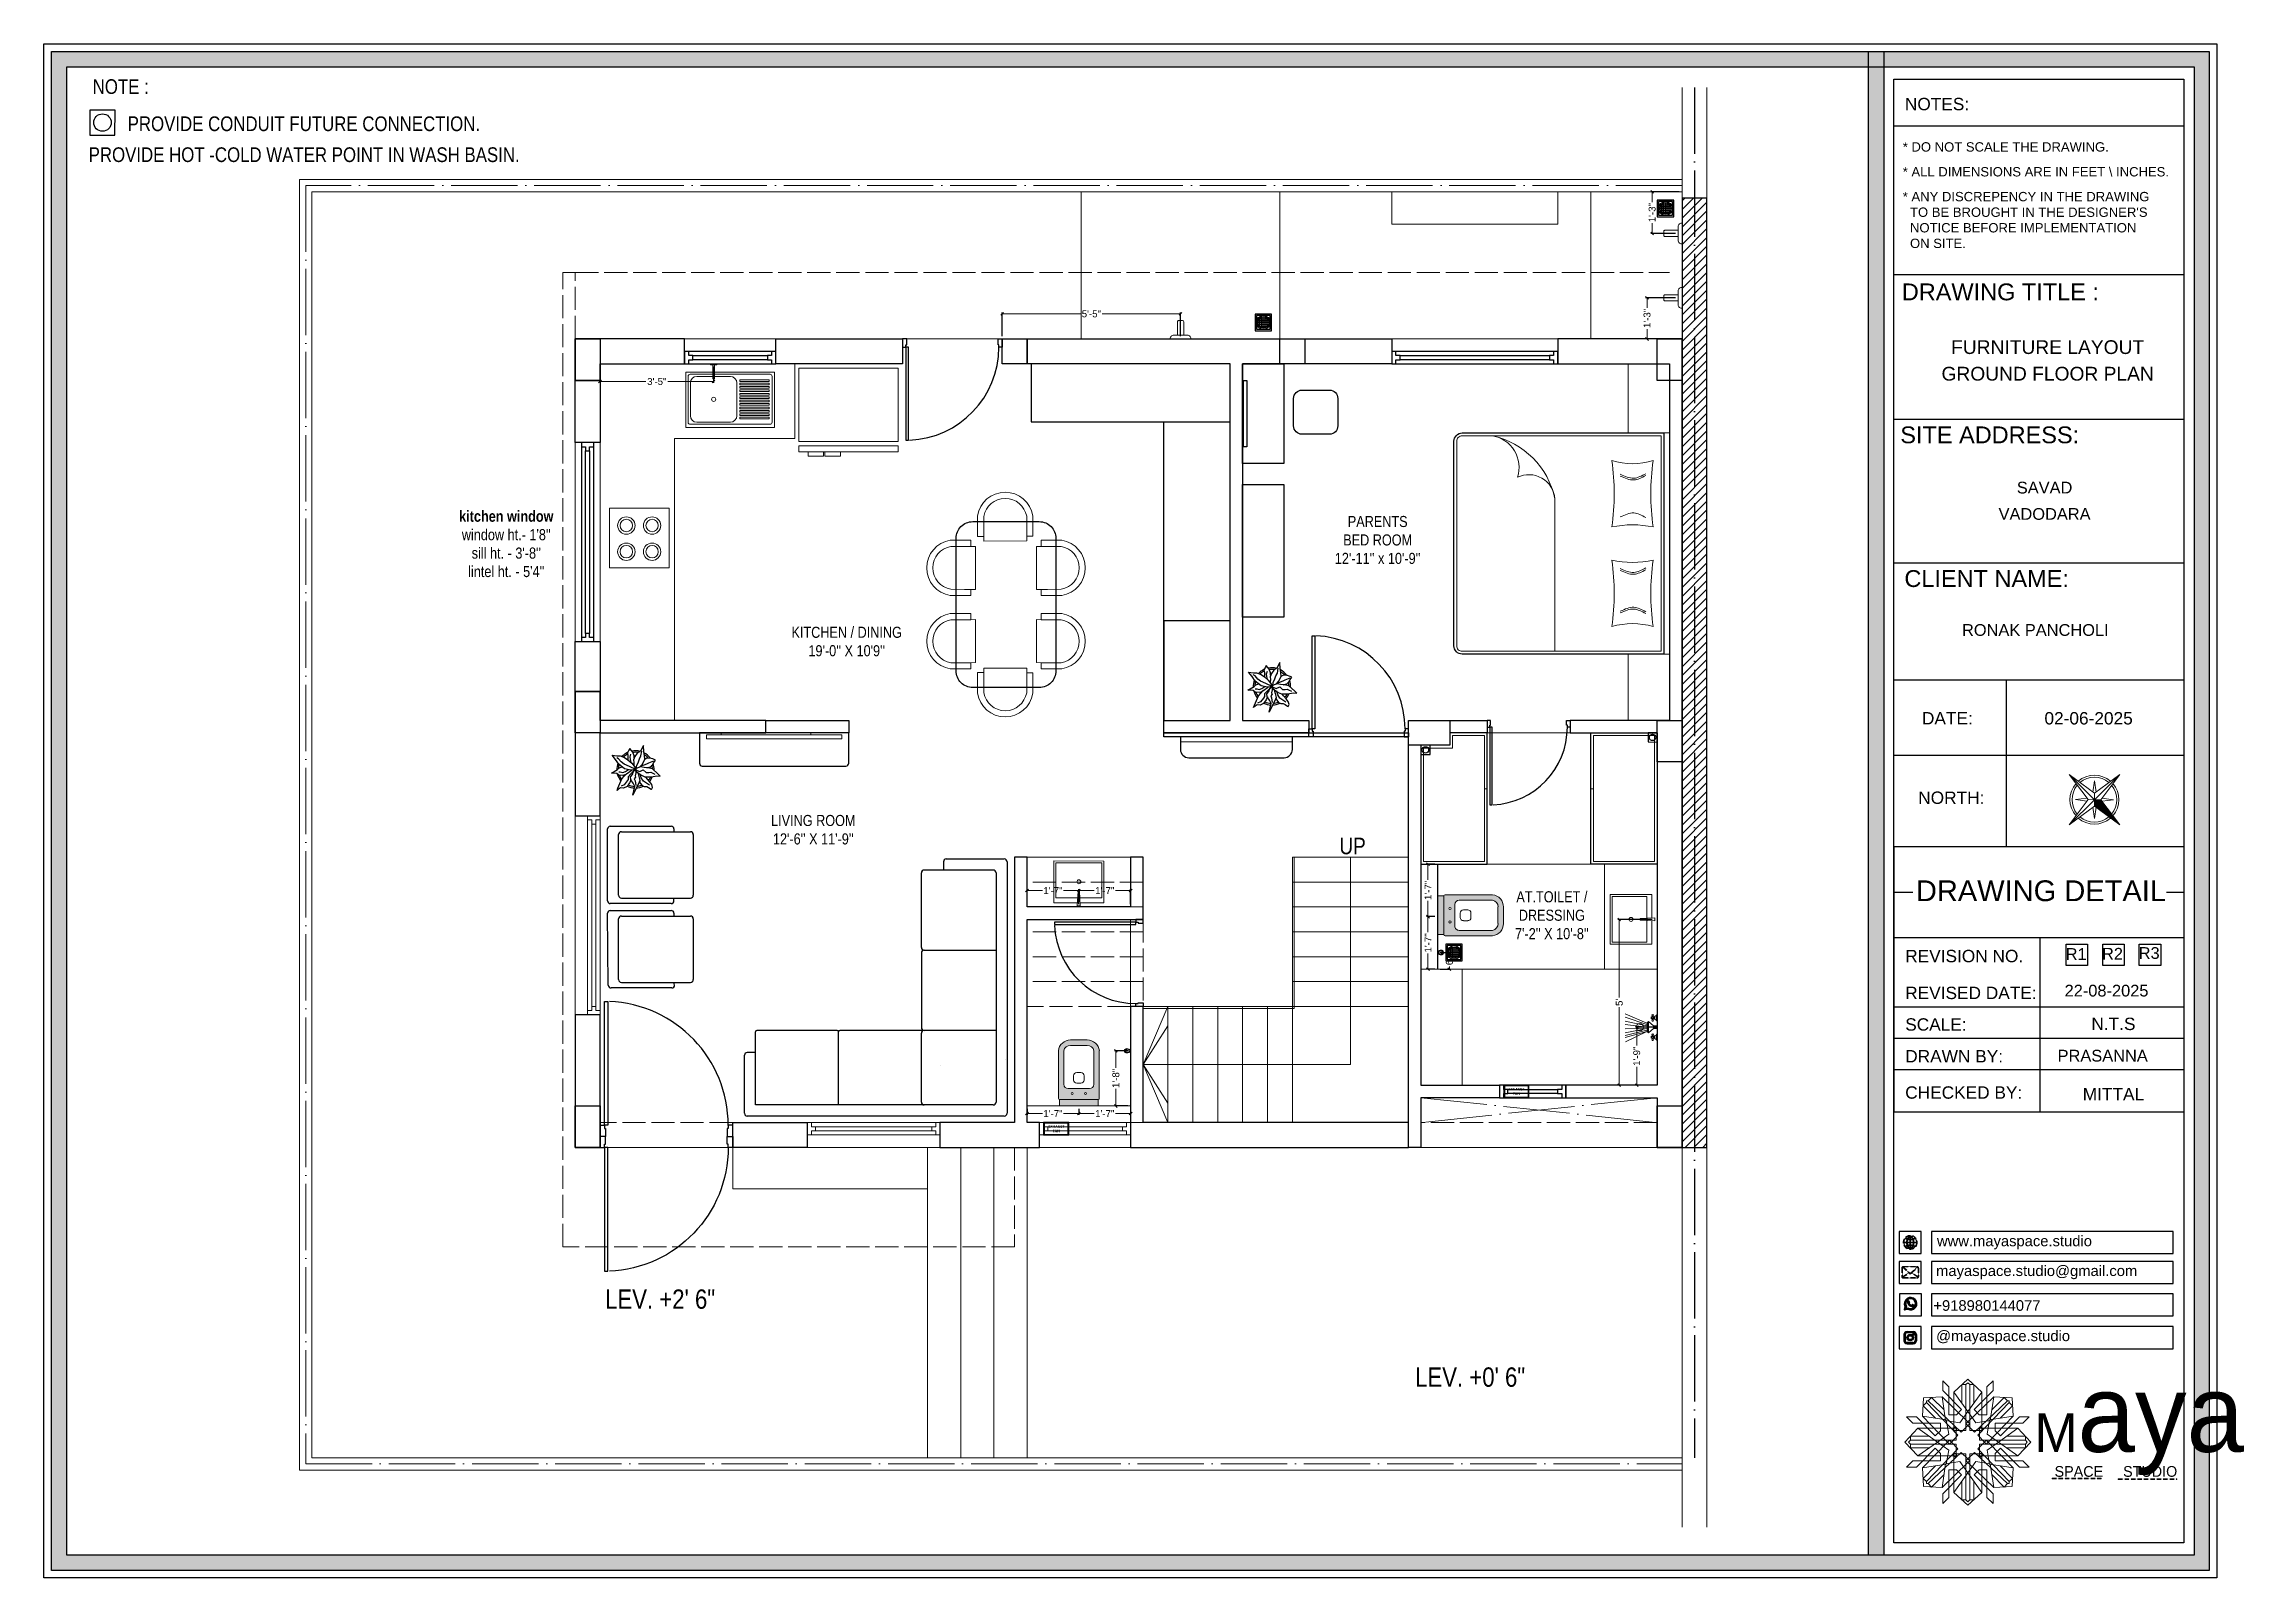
# Model space of a CAD drawing. Header units: millimetres. Extents: x 56222 to 3066687, y -650199 to -121287.
# Drawn here: x 147312 to 148108, y -179192 to -178637 of the extents above; entities that cross this region are included whole.
import ezdxf
from ezdxf.enums import TextEntityAlignment as Align

# ---------------------------------------------------------------- set-up
doc = ezdxf.new("R2010")
doc.units = ezdxf.units.MM
doc.header["$MEASUREMENT"] = 0
doc.header["$PDMODE"] = 35
for name, pattern in [('ACAD_ISO02W100', [15, 12, -3]), ('ACAD_ISO04W100', [30, 24, -3, 0, -3]), ('DASHEDX2', [1.5, 1, -0.5])]:
    doc.linetypes.add(name, pattern=pattern)
doc.layers.get('Defpoints').update_dxf_attribs({"color": 220})
for name, color, linetype in [('AR DOOR', 40, 'Continuous'), ('AR ELE-5', 134, 'Continuous'), ('GROUND FLOOR  ( Text )', 251, 'Continuous'), ('SANIT', 232, 'Continuous'), ('str coll', 6, 'Continuous'), ('WC-DET', 8, 'Continuous')]:
    doc.layers.add(name, color=color, linetype=linetype)
for name, color, linetype, lineweight in [('CENTERLINE ( COLUMN ) ~ DIM', 7, 'Continuous', 9), ('COLUMN', 1, 'Continuous', 30), ('dim05', 1, 'Continuous', 13), ('Dimension', 10, 'DASHEDX2', 20), ('Electrical', 84, 'Continuous', 30), ('FIRST FLOOR ( TEXT )', 7, 'Continuous', 9), ('FUR', 250, 'Continuous', 0), ('FURNITUER', 250, 'Continuous', 13), ('FURNITURE', 32, 'Continuous', 9), ('GROUND FLOOR', 7, 'Continuous', 9), ('GROUND FLOOR  ( HATCH )', 251, 'Continuous', 9), ('GROUND FLOOR  ( PLINE )', 251, 'Continuous', 30), ('GROUND FLOOR ( DW_RAIL )', 7, 'Continuous', 9), ('GROUND FLOOR ( STAIR )', 251, 'Continuous', 9), ('NAME PLATE', 7, 'Continuous', 25), ('sec. mark', 5, 'Continuous', 25), ('title block', 7, 'Continuous', 9), ('UTILITY', 48, 'Continuous', 9), ('wall', 7, 'Continuous', 30), ('X_PLOT', 1, 'Continuous', 9), ('XX~SLAB ( BEAM )~ ( DIM )', 7, 'Continuous', 9)]:
    doc.layers.add(name, color=color, linetype=linetype, lineweight=lineweight)
doc.layers.add('XX~SLAB ( PLINE )', color=251, linetype='Continuous', plot=False)
doc.styles.add('Arial', font='arial.ttf')
doc.styles.add("Cn_BT_0'-0", font='swissc.ttf')
doc.styles.add('DATE', font='swissc.ttf', dxfattribs={"height": 6.75})
doc.styles.add('KATHA', font='swissc.ttf')
doc.styles.get("Standard").update_dxf_attribs({"font": 'arial.ttf', "height": 6})
doc.dimstyles.new('ISO-25', dxfattribs={"dimtxt": 2.5, "dimasz": 1, "dimexe": 0.5, "dimexo": 1, "dimtad": 0, "dimdec": 1, "dimlunit": 4, "dimtxsty": 'Standard', "dimblk": 'OBLIQUE', "dimcen": 2.5, "dimclrd": 1, "dimclre": 1, "dimclrt": 5, "dimadec": 0, "dimazin": 0, "dimtfac": 1, "dimtdec": 1, "dimtmove": 0, "dimatfit": 3, "dimfxl": 1, "dimlwd": -1, "dimarcsym": 0})

msp = doc.modelspace()

# ---------------------------------------------------------------- texts
at = {"layer": 'FIRST FLOOR ( TEXT )', "char_height": 4, "attachment_point": 5, "style": 'KATHA'}
for s, insert in [("{\\fSwis721 Cn BT|b1|i0|c0|p34;kitchen window }\\Pwindow ht.- 1'8''\\Psill ht. - 3'-8'' \\Plintel ht. - 5'4''", (147479.483, -178818.241)), ("PARENTS \\PBED ROOM\\P12'-11'' x 10'-9''", (147794.77, -178816.815)), ("KITCHEN / DINING\\P19'-0'' X 10'9''", (147602.64, -178853.557)), ("LIVING ROOM\\P12'-6'' X 11'-9''", (147590.561, -178921.653)), ("AT.TOILET /\\PDRESSING\\P7'-2'' X 10'-8''", (147857.798, -178952.599))]:
    msp.add_mtext(s, dxfattribs=dict(at, insert=insert))
at = {"layer": 'GROUND FLOOR  ( Text )', "insert": (147785.68, -178927.558), "char_height": 6, "attachment_point": 5, "style": "Cn_BT_0'-0"}
msp.add_mtext('UP', dxfattribs=at)
at = {"layer": 'GROUND FLOOR  ( Text )', "color": 1, "char_height": 7, "attachment_point": 5, "style": "Cn_BT_0'-0"}
for s, insert in [('LEV. +2\' 6"', (147535.135, -179091.515)), ('LEV. +0\' 6"', (147828.222, -179119.723))]:
    msp.add_mtext(s, dxfattribs=dict(at, insert=insert))
at = {"layer": 'NAME PLATE', "style": 'Arial'}
for s, height, p in [('FURNITURE LAYOUT', 4.97292, (148037.173, -178749.514, 0.126)), ('GROUND FLOOR PLAN', 4.97292, (148037.173, -178759.13, 0.126)), (' SAVAD ', 4.2457, (148036.071, -178799.978, 0.126)), ('VADODARA', 4.2457, (148036.071, -178809.509, 0.126)), ('RONAK PANCHOLI    ', 4.24568, (148036.009, -178851.49, 0.126)), ('22-08-2025', 4.2457, (148058.481, -178981.973, 0.126)), ('PRASANNA', 4.2457, (148057.094, -179005.511, 0.126))]:
    msp.add_text(s, height=height, dxfattribs=at).set_placement(p, align=Align.CENTER)
at = {"layer": 'NAME PLATE', "color": 1, "insert": (148047.494, -178964.478, 0.126), "char_height": 4.2457, "width": 5.84159, "attachment_point": 2, "style": 'Arial'}
msp.add_mtext('R1', dxfattribs=at)
at = {"layer": 'NAME PLATE', "char_height": 4.2457, "width": 5.84159, "attachment_point": 2, "style": 'Arial'}
for s, insert in [('R2', (148060.642, -178964.385, 0.126)), ('R3', (148073.917, -178964.125, 0.126))]:
    msp.add_mtext(s, dxfattribs=dict(at, insert=insert))
at = {"layer": 'sec. mark', "lineweight": 20, "style": 'DATE'}
for s, height, p in [('NOTE :', 5.3157, (147329.827, -178655.422)), ('PROVIDE CONDUIT FUTURE CONNECTION. ', 5.31572, (147342.477, -178668.866)), ('PROVIDE HOT -COLD WATER POINT IN WASH BASIN. ', 5.31572, (147328.37, -178680.058))]:
    msp.add_text(s, height=height, dxfattribs=at).set_placement(p)

# ---------------------------------------------------------------- blocks, each defined once
blk = doc.blocks.new('FSFSF')
at = {"color": 42, "lineweight": 5, "true_color": 0xe0ac11}
for p, q in [((28600.03, 143.51), (28600.03, 140.16)), ((28602.15, 141.41), (28600.03, 143.51)), ((28603.86, 139.69), (28608.58, 144.08)), ((28607.9, 142.22), (28608.58, 142.85)), ((28613.31, 139.69), (28608.58, 144.08)), ((28609.27, 142.22), (28608.59, 142.85)), ((28615.02, 141.41), (28617.14, 143.51)), ((28617.14, 143.51), (28617.14, 140.16)), ((28593.19, 131.45), (28593.54, 137.71)), ((28593.39, 135), (28594.56, 136.12)), ((28593.39, 135), (28597.6, 130.78)), ((28599.8, 138.06), (28593.54, 137.71)), ((28595.12, 136.69), (28594.53, 136.69)), ((28594.56, 136.12), (28594.56, 136.71)), ((28605.17, 124.98), (28594.56, 136.12)), ((28596.24, 137.86), (28595.12, 136.69)), ((28606.27, 126.08), (28595.12, 136.69)), ((28596.24, 137.86), (28600.47, 133.65)), ((28601.03, 130), (28599.8, 138.06)), ((28599.8, 138.05), (28608.58, 129.56)), ((28606.47, 133.76), (28600.03, 140.16)), ((28602.15, 141.41), (28602.15, 131.95)), ((28603.86, 126.58), (28603.86, 139.69)), ((28603.86, 139.69), (28608.58, 133.02)), ((28607.9, 142.22), (28606.58, 142.22)), ((28606.58, 142.22), (28606.58, 135.84)), ((28607.9, 142.22), (28607.9, 126.58)), ((28613.31, 139.69), (28608.59, 133.02)), ((28617.37, 138.05), (28608.59, 129.56)), ((28609.27, 142.22), (28609.27, 126.58)), ((28609.27, 142.22), (28610.59, 142.22)), ((28610.59, 142.22), (28610.59, 135.84)), ((28610.7, 133.76), (28617.14, 140.16)), ((28610.9, 126.08), (28622.05, 136.69)), ((28612.02, 124.98), (28622.62, 136.12)), ((28613.31, 126.58), (28613.31, 139.69)), ((28615.02, 141.41), (28615.02, 131.95)), ((28616.14, 130), (28617.37, 138.06)), ((28620.93, 137.86), (28616.7, 133.65)), ((28617.37, 138.06), (28623.63, 137.71)), ((28623.8, 135), (28619.59, 130.78)), ((28620.93, 137.86), (28622.05, 136.69)), ((28622.05, 136.69), (28622.64, 136.69)), ((28622.62, 136.12), (28622.62, 136.71)), ((28623.8, 135), (28622.62, 136.12)), ((28624, 131.45), (28623.65, 137.71)), ((28591.56, 127.39), (28587.17, 122.66)), ((28587.73, 131.22), (28591.08, 131.22)), ((28589.84, 129.1), (28587.73, 131.22)), ((28589.84, 129.1), (28599.29, 129.1)), ((28597.49, 124.78), (28591.08, 131.22)), ((28604.66, 127.39), (28591.56, 127.39)), ((28591.56, 127.39), (28598.23, 122.67)), ((28593.19, 131.45), (28601.69, 122.67)), ((28601.25, 130.22), (28593.19, 131.45)), ((28599.29, 126.5), (28599.29, 129.1)), ((28605.86, 129.18), (28601.03, 130)), ((28602.07, 125.39), (28601.25, 130.22)), ((28604.75, 131.95), (28602.15, 131.95)), ((28603.68, 126.54), (28603.68, 127.39)), ((28604.71, 127.57), (28603.86, 127.57)), ((28604.66, 123.35), (28604.66, 127.39)), ((28604.7, 126.58), (28604.71, 127.57)), ((28606.47, 133.76), (28604.75, 131.95)), ((28605.86, 129.18), (28608.58, 133.02)), ((28606.27, 126.08), (28608.58, 128.27)), ((28607.9, 128.92), (28608.58, 129.56)), ((28607.9, 128.92), (28608.58, 128.27)), ((28611.31, 129.18), (28608.59, 133.02)), ((28609.27, 128.92), (28608.59, 129.56)), ((28609.27, 128.92), (28608.59, 128.27)), ((28610.9, 126.08), (28608.59, 128.27)), ((28610.7, 133.76), (28612.42, 131.95)), ((28611.31, 129.18), (28616.14, 130)), ((28612.42, 131.95), (28615.02, 131.95)), ((28612.46, 126.58), (28612.46, 127.57)), ((28612.46, 127.57), (28613.31, 127.57)), ((28612.52, 123.35), (28612.52, 127.39)), ((28612.52, 127.39), (28625.63, 127.39)), ((28613.51, 126.54), (28613.51, 127.39)), ((28615.12, 125.39), (28615.94, 130.22)), ((28623.99, 131.45), (28615.5, 122.67)), ((28615.94, 130.22), (28624, 131.45)), ((28627.34, 129.1), (28617.89, 129.1)), ((28617.89, 126.5), (28617.89, 129.1)), ((28625.63, 127.39), (28618.96, 122.67)), ((28619.7, 124.78), (28626.1, 131.22)), ((28625.63, 127.39), (28630.02, 122.66)), ((28629.45, 131.22), (28626.1, 131.22)), ((28627.34, 129.1), (28629.45, 131.22)), ((28591.56, 117.94), (28587.17, 122.66)), ((28589.03, 123.35), (28588.4, 122.67)), ((28589.03, 121.98), (28588.4, 122.65)), ((28589.03, 123.35), (28589.03, 124.67)), ((28589.03, 124.67), (28595.4, 124.67)), ((28589.03, 123.35), (28604.66, 123.35)), ((28589.03, 121.98), (28604.66, 121.98)), ((28589.03, 121.98), (28589.03, 120.66)), ((28589.03, 120.66), (28595.4, 120.66)), ((28597.49, 120.54), (28591.08, 114.11)), ((28591.56, 117.94), (28598.23, 122.65)), ((28593.19, 113.88), (28601.69, 122.65)), ((28605.17, 120.35), (28594.56, 109.2)), ((28597.49, 124.78), (28599.29, 126.5)), ((28597.49, 120.54), (28599.29, 118.83)), ((28602.07, 125.39), (28598.23, 122.67)), ((28602.07, 119.94), (28598.23, 122.65)), ((28602.07, 119.94), (28601.25, 115.1)), ((28602.33, 123.35), (28601.69, 122.67)), ((28602.33, 121.98), (28601.69, 122.65)), ((28602.33, 123.35), (28602.97, 122.67)), ((28602.33, 121.98), (28602.97, 122.65)), ((28605.17, 124.98), (28602.97, 122.67)), ((28605.17, 120.35), (28602.97, 122.65)), ((28604.66, 126.54), (28603.68, 126.54)), ((28607.9, 126.58), (28603.86, 126.58)), ((28604.66, 121.98), (28604.66, 117.94)), ((28609.27, 126.58), (28613.31, 126.58)), ((28612.02, 124.98), (28614.21, 122.67)), ((28612.02, 120.35), (28614.21, 122.65)), ((28612.02, 120.35), (28622.62, 109.2)), ((28612.52, 126.54), (28613.51, 126.54)), ((28628.16, 123.35), (28612.52, 123.35)), ((28612.52, 121.98), (28612.52, 117.94)), ((28628.16, 121.98), (28612.52, 121.98)), ((28614.85, 123.35), (28614.21, 122.67)), ((28614.85, 121.98), (28614.21, 122.65)), ((28614.85, 123.35), (28615.5, 122.67)), ((28614.85, 121.98), (28615.5, 122.65)), ((28615.12, 125.39), (28618.96, 122.67)), ((28615.12, 119.94), (28618.96, 122.65)), ((28615.12, 119.94), (28615.94, 115.1)), ((28623.99, 113.88), (28615.5, 122.65)), ((28619.7, 124.78), (28617.89, 126.5)), ((28619.7, 120.54), (28617.89, 118.83)), ((28625.63, 117.94), (28618.96, 122.65)), ((28619.7, 120.54), (28626.1, 114.11)), ((28628.16, 124.67), (28621.78, 124.67)), ((28628.16, 120.66), (28621.78, 120.66)), ((28625.63, 117.94), (28630.02, 122.66)), ((28628.16, 123.35), (28628.16, 124.67)), ((28628.16, 123.35), (28628.78, 122.67)), ((28628.16, 121.98), (28628.78, 122.65)), ((28628.16, 121.98), (28628.16, 120.66)), ((28589.84, 116.23), (28587.73, 114.11)), ((28587.73, 114.11), (28591.08, 114.11)), ((28589.84, 116.23), (28599.29, 116.23)), ((28604.66, 117.94), (28591.56, 117.94)), ((28601.25, 115.1), (28593.19, 113.87)), ((28593.19, 113.87), (28593.54, 107.62)), ((28593.39, 110.32), (28597.6, 114.55)), ((28606.27, 119.15), (28595.12, 108.54)), ((28599.29, 118.83), (28599.29, 116.23)), ((28599.8, 107.17), (28608.58, 115.67)), ((28601.03, 115.23), (28599.8, 107.17)), ((28605.86, 116.05), (28601.03, 115.23)), ((28602.15, 103.82), (28602.15, 113.27)), ((28604.75, 113.27), (28602.15, 113.27)), ((28604.66, 118.78), (28603.68, 118.78)), ((28603.68, 118.78), (28603.68, 117.94)), ((28607.9, 118.65), (28603.86, 118.65)), ((28603.86, 118.65), (28603.86, 105.54)), ((28604.71, 117.66), (28603.86, 117.66)), ((28604.7, 118.65), (28604.71, 117.66)), ((28606.47, 111.47), (28604.75, 113.27)), ((28605.86, 116.05), (28608.58, 112.21)), ((28606.27, 119.15), (28608.58, 116.96)), ((28607.9, 103.01), (28607.9, 118.65)), ((28607.9, 116.31), (28608.58, 116.96)), ((28607.9, 116.31), (28608.58, 115.67)), ((28610.9, 119.15), (28608.59, 116.96)), ((28609.27, 116.31), (28608.59, 116.96)), ((28609.27, 116.31), (28608.59, 115.67)), ((28611.31, 116.05), (28608.59, 112.21)), ((28617.37, 107.17), (28608.59, 115.67)), ((28609.27, 118.65), (28613.31, 118.65)), ((28609.27, 103.01), (28609.27, 118.65)), ((28610.7, 111.47), (28612.42, 113.27)), ((28610.9, 119.15), (28622.05, 108.54)), ((28611.31, 116.05), (28616.14, 115.23)), ((28612.42, 113.27), (28615.02, 113.27)), ((28612.46, 118.65), (28612.46, 117.66)), ((28612.46, 117.66), (28613.31, 117.66)), ((28612.52, 118.78), (28613.51, 118.78)), ((28612.52, 117.94), (28625.63, 117.94)), ((28613.31, 118.65), (28613.31, 105.54)), ((28613.51, 118.78), (28613.51, 117.94)), ((28615.02, 103.82), (28615.02, 113.27)), ((28615.94, 115.1), (28624, 113.87)), ((28616.14, 115.23), (28617.37, 107.17)), ((28617.89, 118.83), (28617.89, 116.23)), ((28627.34, 116.23), (28617.89, 116.23)), ((28623.8, 110.32), (28619.59, 114.55)), ((28624, 113.87), (28623.65, 107.62)), ((28629.45, 114.11), (28626.1, 114.11)), ((28627.34, 116.23), (28629.45, 114.11)), ((28593.39, 110.32), (28594.56, 109.2)), ((28599.8, 107.17), (28593.54, 107.52)), ((28595.12, 108.54), (28594.53, 108.54)), ((28594.56, 109.2), (28594.56, 108.61)), ((28596.24, 107.37), (28595.12, 108.54)), ((28596.24, 107.37), (28600.47, 111.58)), ((28606.47, 111.47), (28600.03, 105.07)), ((28600.03, 101.71), (28600.03, 105.07)), ((28603.86, 105.54), (28608.58, 112.21)), ((28603.86, 105.54), (28608.58, 101.15)), ((28606.58, 103.01), (28606.58, 109.38)), ((28613.31, 105.54), (28608.58, 101.15)), ((28613.31, 105.54), (28608.59, 112.21)), ((28610.59, 103.01), (28610.59, 109.38)), ((28610.7, 111.47), (28617.14, 105.07)), ((28620.93, 107.37), (28616.7, 111.58)), ((28617.14, 101.71), (28617.14, 105.07)), ((28617.37, 107.17), (28623.63, 107.52)), ((28620.93, 107.37), (28622.05, 108.54)), ((28622.05, 108.54), (28622.64, 108.54)), ((28623.8, 110.32), (28622.62, 109.2)), ((28622.62, 109.2), (28622.62, 108.61)), ((28602.15, 103.82), (28600.03, 101.71)), ((28607.9, 103.01), (28606.58, 103.01)), ((28607.9, 103.01), (28608.58, 102.38)), ((28609.27, 103.01), (28608.59, 102.38)), ((28609.27, 103.01), (28610.59, 103.01)), ((28615.02, 103.82), (28617.14, 101.71))]:
    blk.add_line(p, q, dxfattribs=at)
blk = doc.blocks.new('hgwg')
at = {"layer": 'Dimension', "true_color": 0xd39e00}
h = blk.add_hatch(color=42, dxfattribs=at)
h.dxf.hatch_style = 1
h.paths.add_polyline_path([(27505.71, 45.05), (27494.27, 45.05), (27494.27, 44.9), (27505.71, 44.9)])
h = blk.add_hatch(color=42, dxfattribs=at)
h.dxf.hatch_style = 1
h.paths.add_polyline_path([(27523.3, 44.9), (27509.68, 44.9), (27509.68, 44.75), (27523.3, 44.75)])
at = {"layer": 'Dimension', "color": 42, "true_color": 0xd39e00}
for p, q in [((27494.27, 45.05), (27505.71, 45.05)), ((27494.27, 44.9), (27494.27, 45.05)), ((27494.27, 44.9), (27505.71, 44.9)), ((27505.71, 45.05), (27505.71, 44.9)), ((27509.68, 44.9), (27523.3, 44.9)), ((27509.68, 44.9), (27509.68, 44.75)), ((27509.68, 44.75), (27523.3, 44.75)), ((27523.3, 44.75), (27523.3, 44.9))]:
    blk.add_line(p, q, dxfattribs=at)
at = {"layer": 'Dimension', "color": 42, "true_color": 0xd39e00, "attachment_point": 1}
for s, width, insert, char_height in [('{\\fCinzel|b0|i0|c0|p2;\\H1.5x;M\\fAmsterdam One|b0|i0|c0|p2;\\H2x;aya}', 85.3277, (27490.17, 69.17), 6), ('{\\fCinzel|b0|i0|c0|p2;SPACE     STUDIO}', 66.129, (27494.83, 47.86), 2.5)]:
    blk.add_mtext_dynamic_manual_height_columns(s, width=width, gutter_width=30, heights=[0], dxfattribs=dict(at, insert=insert, char_height=char_height))
blk = doc.blocks.new('QEGW4TG')
at = {"layer": 'Dimension', "true_color": 0x000000}
h = blk.add_hatch(color=18, dxfattribs=at)
h.dxf.hatch_style = 1
h.paths.add_polyline_path([(2.69, 1.93, 0.170513), (2.95, 1.97, 0.190337), (3.11, 2.18, 0.316231), (3.07, 2.28), (2.79, 2.37, 0.273721), (2.69, 2.34, 0.040749), (2.63, 2.27, -0.441282), (2.53, 2.25, -0.11828), (2.06, 2.64, -0.441282), (2.07, 2.74, 0.040749), (2.13, 2.81, 0.290083), (2.14, 2.92), (2.01, 3.18, 0.316231), (1.91, 3.2, 0.190337), (1.73, 3, 0.170513), (1.72, 2.74, 0.252784)], flags=0)
h.paths.add_polyline_path([(1.19, 1.98), (1.03, 1.3, 0.550912), (1.11, 1.23), (1.75, 1.39, 6.344125)])
h.paths.add_polyline_path([(1.81, 1.7), (1.4, 1.6), (1.5, 2.03, -9.071339)], flags=16)
h.paths.add_polyline_path([(3.11, 2.16, -0.17811), (2.95, 1.97, -0.170513), (2.69, 1.93, -0.252784), (1.72, 2.74, -0.170513), (1.73, 3, -0.17811), (1.89, 3.19, -0.370089), (2.01, 3.18), (2.14, 2.92, -0.307185), (2.13, 2.8, -0.041087), (2.06, 2.73, 0.321676), (2.05, 2.65, 0.126524), (2.55, 2.24, 0.312216), (2.62, 2.26, -0.041087), (2.68, 2.34, -0.290673), (2.79, 2.37), (3.07, 2.28, -0.370089)], flags=0)
h = blk.add_hatch(color=18, dxfattribs=at)
h.dxf.hatch_style = 1
h.paths.add_polyline_path([(2.79, 2.37, 0.273721), (2.69, 2.34, 0.040749), (2.63, 2.27, -0.441282), (2.53, 2.25, -0.11828), (2.06, 2.64, -0.441282), (2.07, 2.74, 0.040749), (2.13, 2.81, 0.290083), (2.14, 2.92), (2.01, 3.18, 0.316231), (1.91, 3.2, 0.190337), (1.73, 3, 0.170513), (1.72, 2.74, 0.252784), (2.69, 1.93, 0.170513), (2.95, 1.97, 0.190337), (3.11, 2.18, 0.316231), (3.07, 2.28)])
for p, q in [((1.19, 1.98), (1.03, 1.3)), ((1.1, 1.23), (1.75, 1.39)), ((1.5, 2.03), (1.4, 1.6)), ((1.4, 1.6), (1.81, 1.7)), ((2.01, 3.18), (2.14, 2.92)), ((3.07, 2.28), (2.8, 2.36))]:
    blk.add_line(p, q)
blk.add_lwpolyline([(0, 0), (4.68, 0), (4.68, 4.68), (0, 4.68)], close=True)
for centre, radius, start, end in [((1.09, 1.29), 0.0598, 164.8483, 282.1458), ((2.39, 2.56), 1.34, 241.4727, 205.6422), ((2.39, 2.56), 1.04, 235.9962, 210.8333), ((2.09, 2.87), 0.39, 159.7007, 198.4072), ((2.96, 3.23), 1.33, 201.4218, 258.1669), ((2.07, 2.87), 0.364, 118.9685, 159.3648), ((1.94, 3.12), 0.0896, 41.8985, 123.1344), ((2.11, 2.68), 0.066, 135.9932, 224.8892), ((1.67, 3.16), 0.586, 312.4617, 321.8728), ((3.12, 3.42), 1.31, 216.5455, 243.5279), ((2.05, 2.87), 0.104, 320.3924, 28.6971), ((2.57, 2.3), 0.066, 234.2482, 323.1441), ((3.11, 1.94), 0.586, 137.2645, 146.6756), ((2.76, 2.27), 0.104, 70.4402, 138.745), ((2.75, 2.31), 0.39, 260.7301, 299.4366), ((2.76, 2.29), 0.364, 299.7725, 340.1688), ((3.03, 2.2), 0.0896, 336.0029, 57.2388)]:
    blk.add_arc(centre, radius, start, end)
blk = doc.blocks.new('ASGERG')
at = {"layer": 'Dimension', "true_color": 0x000000}
h = blk.add_hatch(color=18, dxfattribs=at)
h.dxf.hatch_style = 1
h.paths.add_polyline_path([(0.99, 1.7, 0.353872), (1.69, 1.03), (2.96, 1.03, 0.353872), (3.66, 1.7), (3.66, 2.99, 0.353872), (2.96, 3.67), (1.69, 3.67, 0.353872), (0.99, 2.99)])
h.paths.add_polyline_path([(1.27, 2.97, -0.353872), (1.72, 3.4), (2.94, 3.4, -0.353872), (3.38, 2.97), (3.38, 1.72, -0.353872), (2.94, 1.3), (1.72, 1.3, -0.353872), (1.27, 1.72)], flags=16)
h.paths.add_polyline_path([(3.02, 2.35, -1), (1.64, 2.35, -1)], flags=0)
h.paths.add_polyline_path([(2.74, 2.35, -1), (1.92, 2.35, -1)], flags=0)
h.paths.add_polyline_path([(2.86, 3.02, -1), (3.19, 3.02, -1)], flags=0)
h.paths.add_polyline_path([(1.64, 2.35, 1), (3.02, 2.35, 1)], flags=0)
h = blk.add_hatch(color=18, dxfattribs=at)
h.dxf.hatch_style = 1
h.paths.add_polyline_path([(1.64, 2.35, 1), (3.02, 2.35, 1)])
h.paths.add_polyline_path([(2.74, 2.35, -1), (1.92, 2.35, -1)], flags=16)
h = blk.add_hatch(color=18, dxfattribs=at)
h.dxf.hatch_style = 1
h.paths.add_polyline_path([(3.19, 3.02, 1), (2.86, 3.02, 1)])
for p, q in [((0.99, 2.99), (0.99, 1.7)), ((1.27, 2.97), (1.27, 1.72)), ((1.69, 3.67), (2.96, 3.67)), ((1.69, 1.03), (2.96, 1.03)), ((2.94, 3.4), (1.72, 3.4)), ((2.94, 1.3), (1.72, 1.3)), ((3.38, 2.97), (3.38, 1.72)), ((3.66, 2.99), (3.66, 1.7))]:
    blk.add_line(p, q)
blk.add_lwpolyline([(0, 0), (4.68, 0), (4.68, 4.68), (0, 4.68)], close=True)
for centre, radius in [((2.33, 2.35), 0.694), ((2.33, 2.35), 0.414), ((3.02, 3.02), 0.168)]:
    blk.add_circle(centre, radius)
for centre, radius, start, end in [((1.76, 2.89), 0.778, 94.8631, 172.8127), ((1.76, 1.8), 0.778, 187.1873, 265.1369), ((1.76, 2.91), 0.491, 94.8631, 172.8127), ((1.76, 1.78), 0.491, 187.1873, 265.1369), ((2.9, 2.91), 0.491, 7.1873, 85.1369), ((2.9, 1.78), 0.491, 274.8631, 352.8127), ((2.89, 2.89), 0.778, 7.1873, 85.1369), ((2.89, 1.8), 0.778, 274.8631, 352.8127)]:
    blk.add_arc(centre, radius, start, end)
blk = doc.blocks.new('ETYETE')
at = {"layer": 'Dimension', "true_color": 0x000000}
h = blk.add_hatch(color=18, dxfattribs=at)
h.dxf.hatch_style = 1
h.paths.add_polyline_path([(3.76, 1.14, 0.414214), (4.12, 1.5), (4.12, 3.29, 0.414214), (3.76, 3.65), (0.92, 3.65, 0.414214), (0.56, 3.29), (0.56, 1.5, 0.414214), (0.92, 1.14)])
h.paths.add_polyline_path([(2.61, 2.22), (3.92, 1.34, -0.198912), (3.76, 1.28), (0.92, 1.28, -0.198912), (0.76, 1.34), (2.08, 2.22), (2.34, 1.98)], flags=16)
h.paths.add_polyline_path([(2.34, 2.16), (0.89, 3.51, -0.028783), (0.92, 3.52), (3.76, 3.52, -0.028783), (3.79, 3.51)], flags=16)
h.paths.add_polyline_path([(2.71, 2.32), (3.92, 3.45, -0.202482), (3.99, 3.29), (3.99, 1.5, -0.043076), (3.98, 1.46)], flags=16)
h.paths.add_polyline_path([(1.98, 2.32), (0.7, 1.46, -0.043076), (0.7, 1.5), (0.7, 3.29, -0.202482), (0.76, 3.45)], flags=16)
blk.add_lwpolyline([(0, 0), (4.68, 0), (4.68, 4.68), (0, 4.68)], close=True)
at = {"layer": 'Dimension', "color": 18, "true_color": 0x000000}
for p, q in [((0.56, 3.29), (0.56, 1.5)), ((0.7, 3.29), (0.7, 1.5)), ((0.7, 1.46), (1.98, 2.32)), ((0.76, 3.45), (1.98, 2.32)), ((0.76, 1.34), (2.08, 2.22)), ((0.89, 3.51), (2.34, 2.16)), ((0.92, 3.65), (3.76, 3.65)), ((0.92, 3.52), (3.76, 3.52)), ((0.92, 1.28), (3.76, 1.28)), ((0.92, 1.14), (3.76, 1.14)), ((2.08, 2.22), (2.34, 1.98)), ((2.34, 2.16), (3.79, 3.51)), ((2.34, 1.98), (2.61, 2.22)), ((3.92, 1.34), (2.61, 2.22)), ((2.71, 2.32), (3.92, 3.45)), ((3.98, 1.46), (2.71, 2.32)), ((3.99, 3.29), (3.99, 1.5)), ((4.12, 3.29), (4.12, 1.5))]:
    blk.add_line(p, q, dxfattribs=at)
for centre, radius, start, end in [((0.92, 3.29), 0.358, 90, 180), ((0.92, 1.5), 0.358, 180, 270), ((0.92, 3.29), 0.224, 134.2136, 180), ((0.92, 1.5), 0.224, 180, 189.8662), ((0.92, 1.5), 0.224, 225, 270), ((0.92, 3.29), 0.224, 90, 96.5948), ((3.76, 3.29), 0.358, 0, 90), ((3.76, 3.29), 0.224, 83.4052, 90), ((3.76, 1.5), 0.358, 270, 0), ((3.76, 1.5), 0.224, 270, 315), ((3.76, 3.29), 0.224, 0, 45.7864), ((3.76, 1.5), 0.224, 350.1338, 0)]:
    blk.add_arc(centre, radius, start, end, dxfattribs=at)
blk = doc.blocks.new('DTGWEGEARG')
at = {"layer": 'Dimension', "true_color": 0x000000}
h = blk.add_hatch(color=18, dxfattribs=at)
h.dxf.hatch_style = 1
h.paths.add_polyline_path([(3.83, 2.34, 1), (0.85, 2.34, 1)])
h.paths.add_polyline_path([(2.51, 1.01, 0.105795), (2.96, 1.58, -0.055205), (3.3, 1.41, -0.169822)], flags=16)
h.paths.add_polyline_path([(2.41, 1.12), (2.41, 1.69, -0.058279), (2.81, 1.63, -0.103353)], flags=16)
h.paths.add_polyline_path([(2.26, 1.13, -0.101741), (1.87, 1.63, -0.057171), (2.26, 1.69)], flags=16)
h.paths.add_polyline_path([(2.17, 1.01, -0.169822), (1.38, 1.41, -0.055205), (1.72, 1.58, 0.105795)], flags=16)
h.paths.add_polyline_path([(3.02, 1.72, 0.081336), (3.13, 2.27), (3.68, 2.27, -0.152069), (3.4, 1.52, 0.05687)], flags=16)
h.paths.add_polyline_path([(2.87, 1.77, 0.061945), (2.41, 1.84), (2.41, 2.27), (2.98, 2.27, -0.081344)], flags=16)
h.paths.add_polyline_path([(2.26, 1.84, 0.060923), (1.8, 1.77, -0.081344), (1.7, 2.27), (2.26, 2.27)], flags=16)
h.paths.add_polyline_path([(1.66, 1.72, 0.05687), (1.28, 1.52, -0.152069), (1, 2.27), (1.55, 2.27, 0.081336)], flags=16)
h.paths.add_polyline_path([(2.41, 2.42), (2.41, 2.83, 0.061945), (2.87, 2.91, -0.080009), (2.98, 2.42)], flags=16)
h.paths.add_polyline_path([(3.13, 2.42, 0.080116), (3.02, 2.96, 0.05687), (3.4, 3.16, 0.028258), (3.3, 3.27, -0.055205), (2.96, 3.1, 0.105795), (2.51, 3.67, -0.36029), (3.68, 2.42)], flags=16)
h.paths.add_polyline_path([(2.26, 2.42), (1.7, 2.42, -0.080009), (1.8, 2.91, 0.060923), (2.26, 2.84)], flags=16)
h.paths.add_polyline_path([(1.55, 2.42), (1, 2.42, -0.150466), (1.28, 3.16, 0.05687), (1.66, 2.96, 0.080116)], flags=16)
h.paths.add_polyline_path([(2.41, 2.98), (2.41, 3.56, -0.103353), (2.81, 3.05, -0.058279)], flags=16)
h.paths.add_polyline_path([(2.26, 2.99, -0.057171), (1.87, 3.05, -0.101741), (2.26, 3.55)], flags=16)
h.paths.add_polyline_path([(1.72, 3.1, -0.055205), (1.38, 3.27, -0.169822), (2.17, 3.67, 0.105795)], flags=16)
blk.add_lwpolyline([(0, 0), (4.68, 0), (4.68, 4.68), (0, 4.68)], close=True)
at = {"layer": 'Dimension', "color": 18, "true_color": 0x000000}
for p, q in [((1, 2.42), (1.55, 2.42)), ((1, 2.27), (1.55, 2.27)), ((1.7, 2.42), (2.26, 2.42)), ((1.7, 2.27), (2.26, 2.27)), ((2.26, 3.55), (2.26, 2.99)), ((2.26, 2.84), (2.26, 2.42)), ((2.26, 2.27), (2.26, 1.84)), ((2.26, 1.69), (2.26, 1.13)), ((2.41, 3.56), (2.41, 2.98)), ((2.41, 2.83), (2.41, 2.42)), ((2.41, 2.42), (2.98, 2.42)), ((2.41, 2.27), (2.98, 2.27)), ((2.41, 2.27), (2.41, 1.84)), ((2.41, 1.69), (2.41, 1.12)), ((3.13, 2.42), (3.68, 2.42)), ((3.13, 2.27), (3.68, 2.27))]:
    blk.add_line(p, q, dxfattribs=at)
blk.add_circle((2.34, 2.34), 1.49, dxfattribs=at)
for centre, radius, start, end in [((2.34, 2.34), 1.34, 142.3819, 176.6093), ((2.34, 2.34), 1.34, 183.0315, 217.6181), ((2.34, 4.74), 1.9, 236.1399, 249.1595), ((2.34, -0.06), 1.9, 110.8405, 123.8601), ((2.34, 2.34), 1.34, 97.3549, 135.9073), ((2.34, 4.74), 1.75, 236.7417, 249.3811), ((2.34, -0.06), 1.75, 110.6189, 123.2583), ((2.34, 2.34), 1.34, 224.0927, 262.6451), ((3.28, 2.34), 1.73, 159.0567, 177.3789), ((3.28, 2.34), 1.73, 182.3435, 200.9433), ((3.28, 2.34), 1.58, 158.8325, 177.1302), ((3.28, 2.34), 1.58, 182.5658, 201.1675), ((3.28, 2.34), 1.73, 129.9301, 154.0867), ((3.28, 2.34), 1.73, 205.9133, 230.0699), ((2.34, 4.74), 1.9, 253.6799, 267.6253), ((2.34, -0.06), 1.9, 92.3747, 106.3201), ((3.28, 2.34), 1.58, 130.1073, 153.3446), ((2.34, 4.74), 1.75, 254.3336, 267.422), ((2.34, -0.06), 1.75, 92.578, 105.6664), ((3.28, 2.34), 1.58, 206.6554, 229.8927), ((1.4, 2.34), 1.58, 26.6554, 50.2584), ((2.34, 4.74), 1.75, 272.3248, 285.6664), ((2.34, 4.74), 1.9, 272.1415, 286.3201), ((2.34, -0.06), 1.9, 73.6799, 87.8585), ((2.34, -0.06), 1.75, 74.3336, 87.6752), ((1.4, 2.34), 1.58, 309.7416, 333.3446), ((2.34, 2.34), 1.34, 3.3907, 82.6451), ((1.4, 2.34), 1.73, 25.9133, 50.0699), ((1.4, 2.34), 1.73, 309.9301, 334.0867), ((2.34, 2.34), 1.34, 277.3549, 315.9073), ((1.4, 2.34), 1.58, 2.8698, 21.1675), ((1.4, 2.34), 1.58, 338.8325, 357.4342), ((2.34, 4.74), 1.75, 290.6189, 303.2583), ((2.34, -0.06), 1.75, 56.7417, 69.3811), ((2.34, 4.74), 1.9, 290.8405, 303.8601), ((1.4, 2.34), 1.73, 2.6211, 20.9433), ((1.4, 2.34), 1.73, 339.0567, 357.6565), ((2.34, -0.06), 1.9, 56.1399, 69.1595), ((2.34, 2.34), 1.34, 322.3819, 356.9685)]:
    blk.add_arc(centre, radius, start, end, dxfattribs=at)
blk = doc.blocks.new('4t')
at = {"transparency": 33554607}
h = blk.add_hatch(color=1, dxfattribs=at)
h.dxf.hatch_style = 1
h.paths.add_polyline_path([(45531.3, -35822.3), (45529.2, -35821.8), (45528.1, -35837)])
h = blk.add_hatch(color=1, dxfattribs=at)
h.dxf.hatch_style = 1
h.paths.add_polyline_path([(45533.4, -35822.8), (45531.3, -35822.3), (45528.1, -35837)])
h = blk.add_hatch(color=1, dxfattribs=at)
h.dxf.hatch_style = 1
h.paths.add_polyline_path([(45531.8, -35820.2), (45529.2, -35821.8), (45531.3, -35822.3)])
h = blk.add_hatch(color=1, dxfattribs=at)
h.dxf.hatch_style = 1
h.paths.add_polyline_path([(45531.8, -35820.2), (45531.3, -35822.3), (45533.4, -35822.8)])
at = {"layer": 'title block', "color": 7, "lineweight": 9}
for p, q in [((45535.5, -35803.4), (45530.2, -35817.6)), ((45535.5, -35803.4), (45531.8, -35820.2)), ((45534.4, -35818.5), (45535.5, -35803.4)), ((45530.5, -35816.7), (45526.9, -35812.5)), ((45526.9, -35812.5), (45529.2, -35817.5)), ((45539.5, -35815.3), (45534.4, -35817.6)), ((45535.3, -35818.9), (45539.5, -35815.3)), ((45530.2, -35817.6), (45515, -35816.5)), ((45515, -35816.5), (45529.2, -35821.8)), ((45515, -35816.5), (45531.8, -35820.2)), ((45528.3, -35821.5), (45524.1, -35825.1)), ((45524.1, -35825.1), (45529.2, -35822.8)), ((45531.8, -35820.2), (45528.1, -35837)), ((45529.2, -35821.8), (45528.1, -35837)), ((45528.1, -35837), (45533.4, -35822.8)), ((45531.8, -35820.2), (45529.2, -35821.8)), ((45531.8, -35820.2), (45530.2, -35817.6)), ((45534.4, -35818.5), (45531.8, -35820.2)), ((45533.4, -35822.8), (45531.8, -35820.2)), ((45531.8, -35820.2), (45548.6, -35823.9)), ((45533.1, -35823.7), (45536.7, -35827.9)), ((45533.4, -35822.8), (45548.6, -35823.9)), ((45548.6, -35823.9), (45534.4, -35818.5)), ((45536.7, -35827.9), (45534.4, -35822.8))]:
    blk.add_line(p, q, dxfattribs=at)
for radius, start, end in [(11.8, 81.36, 163.7665), (10.8, 82.4286, 162.6979), (10.8, 352.4286, 72.6979), (11.8, 351.36, 73.7665), (11.8, 171.36, 253.7665), (10.8, 172.4286, 252.6979), (11.8, 261.36, 343.7665), (10.8, 262.4286, 342.6979)]:
    blk.add_arc((45531.8, -35820.2), radius, start, end, dxfattribs=at)
blk = doc.blocks.new('LAYOUT FILE')
at = {"layer": 'NAME PLATE', "true_color": 0xd39e00}
h = blk.add_hatch(color=42, dxfattribs=at)
h.paths.add_polyline_path([(3346889.83, -513806.18), (3346889.83, -514260.7), (3347535.56, -514260.7), (3347535.56, -513806.18)])
h.paths.add_polyline_path([(3346894.36, -513810.71), (3347531.03, -513810.71), (3347531.03, -514256.17), (3346894.36, -514256.17)], flags=16)
blk.add_hatch(color=42, dxfattribs=at).paths.add_polyline_path([(3347433.6, -514256.17), (3347438.13, -514256.17), (3347438.13, -513806.18), (3347433.6, -513806.18)])
at = {"layer": 'NAME PLATE', "color": 42, "true_color": 0xd39e00}
for p, q in [((3347527.96, -513828.55), (3347441.2, -513828.55)), ((3347527.96, -513872.99), (3347441.2, -513872.99)), ((3347527.96, -513916.26), (3347441.2, -513916.26)), ((3347527.96, -513959.27), (3347441.2, -513959.27)), ((3347527.96, -513994.31), (3347441.2, -513994.31)), ((3347474.77, -513994.31), (3347474.77, -514044.12)), ((3347527.96, -514016.86), (3347441.2, -514016.86)), ((3347527.96, -514044.12), (3347441.2, -514044.12)), ((3347441.2, -514044.12), (3347441.2, -514123.43)), ((3347527.96, -514044.12), (3347527.96, -514123.43)), ((3347441.2, -514057.72), (3347446.81, -514057.72)), ((3347522.72, -514057.72), (3347527.96, -514057.72)), ((3347441.2, -514071.32), (3347527.96, -514071.32)), ((3347484.98, -514123.43), (3347484.98, -514071.32)), ((3347527.96, -514092.16), (3347441.2, -514092.16)), ((3347527.96, -514101.55), (3347441.2, -514101.55)), ((3347527.96, -514110.94), (3347441.2, -514110.94)), ((3347441.2, -514123.43), (3347527.96, -514123.43))]:
    blk.add_line(p, q, dxfattribs=at)
for points in [[(3346887.56, -513803.91), (3347537.83, -513803.91), (3347537.83, -514262.96), (3346887.56, -514262.96)], [(3346889.83, -513806.18), (3347535.56, -513806.18), (3347535.56, -514260.7), (3346889.83, -514260.7)], [(3347433.6, -514256.17), (3347433.6, -513806.18), (3347438.13, -513806.18), (3347438.13, -514256.17)], [(3346894.36, -513810.71), (3347531.03, -513810.71), (3347531.03, -514256.17), (3346894.36, -514256.17)], [(3347441.2, -514252.44), (3347441.2, -513814.44), (3347527.96, -513814.44), (3347527.96, -514252.44)], [(3347492.73, -514073.33), (3347499.12, -514073.33), (3347499.12, -514079.72), (3347492.73, -514079.72)], [(3347503.67, -514073.33), (3347510.06, -514073.33), (3347510.06, -514079.72), (3347503.67, -514079.72)], [(3347514.62, -514073.33), (3347521.01, -514073.33), (3347521.01, -514079.72), (3347514.62, -514079.72)]]:
    blk.add_lwpolyline(points, close=True, dxfattribs=at)
at = {"layer": 'NAME PLATE', "color": 18, "true_color": 0x000000}
for points in [[(3347452.43, -514165.84), (3347524.78, -514165.84), (3347524.78, -514159.23), (3347452.43, -514159.23)], [(3347452.43, -514174.87), (3347524.78, -514174.87), (3347524.78, -514168.26), (3347452.43, -514168.26)], [(3347452.46, -514184.5), (3347524.78, -514184.5), (3347524.78, -514177.88), (3347452.46, -514177.88)], [(3347452.43, -514194.36), (3347524.78, -514194.36), (3347524.78, -514187.74), (3347452.43, -514187.74)]]:
    blk.add_lwpolyline(points, close=True, dxfattribs=at)
at = {"layer": 'NAME PLATE', "xscale": 0.6215000753186288, "yscale": 0.6215000753186288, "zscale": 0.6215000753186288, "rotation": 57.43675864906671}
blk.add_blockref('4t', (3313507.76, -525897.34), dxfattribs=at)
at = {"layer": 'NAME PLATE', "color": 42, "true_color": 0xd39e00}
for name, p, xscale, yscale, zscale in [('DTGWEGEARG', (3347442.76, -514165.84), 1.413658832510879, 1.413658832510879, 1.413658832510879), ('ETYETE', (3347442.76, -514174.87), 1.413658832510879, 1.413658832510879, 1.413658832510879), ('QEGW4TG', (3347442.8, -514184.5), 1.413658832510879, 1.413658832510879, 1.413658832510879), ('ASGERG', (3347442.76, -514194.36), 1.413658832510879, 1.413658832510879, 1.413658832510879), ('FSFSF', (3322302.67, -514330.17), 0.8794785156214666, 0.8794785156214666, 0.8794785156214666), ('hgwg', (3312200.76, -514290.9), 1.283459272116341, 1.283459272116341, 1.283459272116341)]:
    blk.add_blockref(name, p, dxfattribs=dict(at, xscale=xscale, yscale=yscale, zscale=zscale))
at = {"layer": 'NAME PLATE', "style": 'Arial'}
for s, height, p in [('NOTES:', 3.699, (3347454.07, -513823.73)), ('DRAWING TITLE : ', 5.0338, (3347474.01, -513880.61)), ('SITE ADDRESS:', 5.0338, (3347469.85, -513923.39)), ('CLIENT NAME:', 5.0338, (3347468.93, -513966.4)), ('DATE:', 3.699, (3347457.17, -514007.54)), ('02-06-2025', 3.699, (3347499.44, -514007.54)), ('NORTH:', 3.699, (3347458.35, -514031.31)), ('DRAWING DETAIL', 6.2234, (3347485.18, -514060.42)), ('REVISION NO.', 3.6986, (3347462.21, -514078.69)), ('REVISED DATE: ', 3.6986, (3347464.94, -514089.72)), ('SCALE:', 3.699, (3347453.75, -514099.17)), ('DRAWN BY:', 3.699, (3347459.2, -514108.68)), ('CHECKED BY:', 3.6986, (3347462.07, -514119.53)), ('MITTAL', 3.699, (3347506.87, -514120.02))]:
    blk.add_text(s, height=height, dxfattribs=at).set_placement(p, align=Align.CENTER)
for s, insert, char_height, width, attachment_point in [('* DO NOT SCALE THE DRAWING.', (3347443.82, -513833.31, 0), 2.7974, 108.0765, 1), ('* ALL DIMENSIONS ARE IN FEET \\\\ INCHES.', (3347443.82, -513840.75, 0), 2.7974, 108.0765, 1), ("* ANY DISCREPENCY IN THE DRAWING \\P  TO BE BROUGHT IN THE DESIGNER'S\\P  NOTICE BEFORE IMPLEMENTATION \\P  ON SITE.", (3347443.82, -513848.18, 0), 2.7974, 108.0765, 1), ('N.T.S', (3347506.87, -514095.29, 0), 3.699, 7.2187, 2)]:
    blk.add_mtext(s, dxfattribs=dict(at, insert=insert, char_height=char_height, width=width, attachment_point=attachment_point))
at = {"layer": 'NAME PLATE', "color": 18, "true_color": 0x000000, "char_height": 3.1609, "attachment_point": 1}
for s, width, gutter_width, insert in [('www.mayaspace.studio', 49.6053, 41.49, (3347454.06, -514160.52, 0)), ('mayaspace.studio@gmail.com', 30.9472, 25.89, (3347453.81, -514169.44, 0)), ('+918980144077', 120.6798, 25.89, (3347452.99, -514179.84, 0)), ('@mayaspace.studio', 30.9472, 25.89, (3347453.81, -514188.92, 0))]:
    blk.add_mtext_dynamic_manual_height_columns(s, width=width, gutter_width=gutter_width, heights=[0], dxfattribs=dict(at, insert=insert))
blk = doc.blocks.new('sf sfs')
at = {"layer": 'FURNITURE'}
blk.add_line((3348685.97, -514612.12), (3348664.42, -514612.12), dxfattribs=at)
blk.add_lwpolyline([(3348664.42, -514612.12), (3348664.42, -514590.57), (3348685.97, -514590.57), (3348685.97, -514612.12)], dxfattribs=at)
for centre, radius in [((3348670.49, -514596.83), 3.14), ((3348670.49, -514596.83), 2.24), ((3348679.82, -514596.83), 3.14), ((3348679.82, -514596.83), 2.24), ((3348670.49, -514606.3), 3.14), ((3348670.49, -514606.3), 2.24), ((3348679.82, -514606.3), 3.14), ((3348679.82, -514606.3), 2.24)]:
    blk.add_circle(centre, radius, dxfattribs=at)
blk = doc.blocks.new('*U150')
for points in [[(-40, 0), (0, 0), (0, 30), (10, 30), (10, 100), (-40, 100)], [(0, 0), (0, -1120), (30, -1120), (30, 0)], [(1160, 0), (1120, 0), (1120, 30), (1110, 30), (1110, 100), (1160, 100)]]:
    blk.add_lwpolyline(points, close=True)
at = {"layer": 'AR ELE-5', "linetype": 'ByBlock', "ltscale": 15}
blk.add_arc((-2, 1), 1122, 272.373, 359.9653, dxfattribs=at)
blk = doc.blocks.new('*U18')
for points in [[(0, 0), (0, 1120), (-30, 1120), (-30, 0)], [(40, 0), (0, 0), (0, -30), (-10, -30), (-10, -100), (40, -100)], [(-1160, 0), (-1120, 0), (-1120, -30), (-1110, -30), (-1110, -100), (-1160, -100)]]:
    blk.add_lwpolyline(points, close=True)
at = {"layer": 'AR ELE-5', "linetype": 'ByBlock', "ltscale": 15}
blk.add_arc((2, -1), 1122, 92.373, 179.9653, dxfattribs=at)
blk = doc.blocks.new('*U20')
for points in [[(0, 0), (0, 1120), (30, 1120), (30, 0)], [(-40, 0), (0, 0), (0, -30), (10, -30), (10, -100), (-40, -100)], [(1160, 0), (1120, 0), (1120, -30), (1110, -30), (1110, -100), (1160, -100)]]:
    blk.add_lwpolyline(points, close=True)
at = {"layer": 'AR ELE-5', "linetype": 'ByBlock', "ltscale": 15}
blk.add_arc((-2, -1), 1122, 0.0347, 87.627, dxfattribs=at)
blk = doc.blocks.new('ARPLS010')
at = {"linetype": 'ByBlock'}
for p, q in [((0.121, 0.605), (-0.013, 0.459)), ((0.179, 0.666), (0.121, 0.605)), ((0.174, 0.573), (0.179, 0.666)), ((-0.469, 0.226), (-0.643, 0.216)), ((-0.643, 0.216), (-0.485, 0.134)), ((-0.359, 0.148), (-0.49, 0.172)), ((-0.485, 0.134), (-0.433, 0.051)), ((-0.362, 0.24), (-0.469, 0.226)), ((-0.433, 0.051), (-0.349, -0.011)), ((-0.278, 0.254), (-0.362, 0.24)), ((-0.287, 0.106), (-0.359, 0.148)), ((-0.295, 0.42), (-0.302, 0.309)), ((-0.302, 0.309), (-0.276, 0.258)), ((-0.278, 0.467), (-0.295, 0.42)), ((-0.18, 0.073), (-0.287, 0.106)), ((-0.248, 0.54), (-0.278, 0.467)), ((-0.21, 0.227), (-0.278, 0.254)), ((-0.182, 0.493), (-0.248, 0.54)), ((-0.222, 0.484), (-0.164, 0.347)), ((-0.132, 0.18), (-0.21, 0.227)), ((-0.125, 0.459), (-0.182, 0.493)), ((-0.111, 0.036), (-0.18, 0.073)), ((-0.164, 0.347), (-0.139, 0.295)), ((-0.139, 0.295), (-0.08, 0.131)), ((-0.063, 0.111), (-0.132, 0.18)), ((-0.072, 0.404), (-0.125, 0.459)), ((-0.013, 0.022), (-0.111, 0.036)), ((-0.084, -0.034), (0.007, 0.018)), ((0.003, 0.011), (-0.076, -0.16)), ((-0.038, 0.302), (-0.072, 0.404)), ((-0.049, 0.232), (-0.065, 0.135)), ((-0.065, 0.135), (-0.024, 0.018)), ((-0.044, 0.336), (-0.049, 0.232)), ((-0.013, 0.459), (-0.044, 0.336)), ((-0.024, 0.018), (0.009, 0.005)), ((0.006, -0.002), (0.068, 0.032)), ((0.007, 0.018), (0.02, -0.121)), ((0.009, 0.005), (0.056, 0.114)), ((0.015, 0.209), (0.08, 0.288)), ((0.056, 0.114), (0.015, 0.209)), ((0.017, -0.002), (0.091, 0.009)), ((0.068, 0.032), (0.16, 0.165)), ((0.077, 0.412), (0.091, 0.447)), ((0.082, 0.358), (0.077, 0.412)), ((0.08, 0.288), (0.082, 0.358)), ((0.088, 0.065), (0.187, 0.091)), ((0.091, 0.447), (0.125, 0.522)), ((0.091, 0.009), (0.173, -0.011)), ((0.227, 0.157), (0.132, 0.131)), ((0.16, 0.165), (0.204, 0.254)), ((0.173, -0.011), (0.212, 0.004)), ((0.2, 0.432), (0.174, 0.573)), ((0.187, 0.091), (0.297, 0.116)), ((0.203, 0.352), (0.2, 0.432)), ((0.204, 0.254), (0.203, 0.352)), ((0.212, 0.004), (0.252, -0.03)), ((0.252, 0.313), (0.216, 0.287)), ((0.318, 0.213), (0.227, 0.157)), ((0.33, 0.38), (0.252, 0.313)), ((0.297, 0.116), (0.408, 0.071)), ((0.309, 0.109), (0.368, 0.128)), ((0.309, -0.01), (0.43, 0.006)), ((0.356, 0.269), (0.318, 0.213)), ((0.409, 0.44), (0.33, 0.38)), ((0.425, 0.373), (0.356, 0.269)), ((0.368, 0.128), (0.432, 0.176)), ((0.408, 0.071), (0.482, 0.024)), ((0.484, 0.459), (0.409, 0.44)), ((0.432, 0.176), (0.459, 0.236)), ((0.459, 0.303), (0.485, 0.354)), ((0.459, 0.236), (0.459, 0.303)), ((0.482, 0.024), (0.689, -0.072)), ((0.542, 0.434), (0.484, 0.459)), ((0.485, 0.354), (0.533, 0.42)), ((0.533, 0.42), (0.542, 0.434)), ((-0.464, -0.073), (-0.558, -0.152)), ((-0.558, -0.152), (-0.517, -0.172)), ((-0.517, -0.172), (-0.447, -0.216)), ((-0.366, -0.036), (-0.464, -0.073)), ((-0.447, -0.216), (-0.363, -0.202)), ((-0.336, -0.142), (-0.413, -0.121)), ((-0.382, -0.625), (-0.368, -0.496)), ((-0.269, -0.533), (-0.382, -0.625)), ((-0.368, -0.496), (-0.363, -0.408)), ((-0.306, -0.033), (-0.366, -0.036)), ((-0.363, -0.202), (-0.263, -0.2)), ((-0.363, -0.408), (-0.318, -0.29)), ((-0.349, -0.011), (-0.256, -0.05)), ((-0.269, -0.135), (-0.336, -0.142)), ((-0.318, -0.29), (-0.259, -0.2)), ((-0.287, -0.45), (-0.314, -0.498)), ((-0.199, -0.38), (-0.287, -0.45)), ((-0.193, -0.113), (-0.269, -0.135)), ((-0.141, -0.446), (-0.269, -0.533)), ((-0.259, -0.2), (-0.168, -0.1)), ((-0.256, -0.05), (-0.185, -0.038)), ((-0.138, -0.304), (-0.199, -0.38)), ((-0.185, -0.038), (-0.114, -0.046)), ((-0.168, -0.1), (-0.084, -0.034)), ((-0.017, -0.291), (-0.141, -0.446)), ((-0.076, -0.16), (-0.138, -0.304)), ((-0.114, -0.046), (-0.093, -0.036)), ((-0.042, -0.432), (-0.071, -0.352)), ((0.002, -0.48), (-0.042, -0.432)), ((0.02, -0.121), (-0.017, -0.291)), ((0.104, -0.646), (0.002, -0.48)), ((0.059, -0.27), (0.005, -0.185)), ((0.01, -0.014), (0.017, -0.002)), ((0.078, -0.064), (0.01, -0.014)), ((0.016, -0.023), (0.116, -0.122)), ((0.07, -0.179), (0.018, -0.1)), ((0.08, -0.342), (0.059, -0.27)), ((0.064, -0.446), (0.066, -0.407)), ((0.066, -0.407), (0.08, -0.342)), ((0.121, -0.239), (0.07, -0.179)), ((0.138, -0.083), (0.078, -0.064)), ((0.106, -0.5), (0.104, -0.646)), ((0.15, -0.445), (0.106, -0.5)), ((0.116, -0.122), (0.201, -0.195)), ((0.184, -0.299), (0.121, -0.239)), ((0.197, -0.135), (0.138, -0.083)), ((0.141, -0.261), (0.16, -0.336)), ((0.16, -0.336), (0.15, -0.445)), ((0.252, -0.362), (0.184, -0.299)), ((0.283, -0.123), (0.197, -0.135)), ((0.201, -0.195), (0.272, -0.198)), ((0.252, -0.03), (0.309, -0.01)), ((0.376, -0.416), (0.252, -0.362)), ((0.272, -0.198), (0.311, -0.225)), ((0.277, -0.114), (0.357, -0.156)), ((0.37, -0.064), (0.283, -0.123)), ((0.311, -0.225), (0.415, -0.304)), ((0.357, -0.156), (0.455, -0.226)), ((0.462, -0.021), (0.37, -0.064)), ((0.502, -0.472), (0.376, -0.416)), ((0.415, -0.304), (0.447, -0.388)), ((0.455, -0.226), (0.503, -0.317)), ((0.689, -0.072), (0.462, -0.021)), ((0.503, -0.317), (0.494, -0.398)), ((0.494, -0.398), (0.528, -0.452)), ((0.567, -0.494), (0.502, -0.472)), ((0.528, -0.452), (0.567, -0.494))]:
    blk.add_line(p, q, dxfattribs=at)
for radius, start, end in [(0.5, 164.9216, 191.03024), (0.458, 169.9629, 188.65169), (0.5, 126.2799, 152.70421), (0.458, 130.7647, 148.97893), (0.5, 87.23669, 107.91539), (0.458, 91.65963, 104.07841), (0.5, 49.07911, 67.03241), (0.458, 49.84606, 63.97637), (0.458, 5.05171, 21.91083), (0.5, 1.37819, 25.75649), (0.5, 205.1623, 226.32036), (0.458, 207.23198, 224.08187), (0.5, 249.55297, 272.4234), (0.458, 252.85225, 267.71102), (0.5, 283.53242, 308.87117), (0.458, 289.26599, 306.11067), (0.458, 334.56254, 357.15322), (0.5, 333.69908, 357.5577)]:
    blk.add_arc((0, 0), radius, start, end, dxfattribs=at)
blk = doc.blocks.new('SED S')
at = {"layer": 'FURNITURE', "elevation": -0.07}
for points in [[(3340618.66, -514630.85), (3340618.66, -514633.06), (3340654.66, -514633.06), (3340654.66, -514630.85)], [(3340618.66, -514634.61), (3340618.66, -514661.17), (3340654.66, -514661.17), (3340654.66, -514634.61)]]:
    blk.add_lwpolyline(points, close=True, dxfattribs=at)
at = {"layer": 'FURNITURE', "elevation": -0.07, "flags": 128}
for points in [[(3340639.61, -514630.85), (3340639.61, -514629.27), (3340645.24, -514629.27), (3340645.24, -514630.85)], [(3340645.71, -514630.85), (3340645.71, -514629.27), (3340651.34, -514629.27), (3340651.34, -514630.85)]]:
    blk.add_lwpolyline(points, dxfattribs=at)
blk = doc.blocks.new('SD DSD')
at = {"layer": 'FURNITURE'}
for p, q in [((3348486.7, -514623.32), (3348486.68, -514619.42)), ((3348486.7, -514623.32), (3348502.25, -514623.25)), ((3348502.23, -514619.34), (3348502.25, -514623.25)), ((3348483.69, -514625.26), (3348479.79, -514625.25)), ((3348483.69, -514625.26), (3348483.66, -514640.81)), ((3348505.76, -514625.26), (3348509.66, -514625.25)), ((3348505.76, -514625.26), (3348505.79, -514640.81)), ((3348479.75, -514640.8), (3348483.66, -514640.81)), ((3348509.7, -514640.8), (3348505.79, -514640.81)), ((3348479.75, -514651.77), (3348483.66, -514651.76)), ((3348483.69, -514667.31), (3348483.66, -514651.76)), ((3348505.76, -514667.31), (3348505.79, -514651.76)), ((3348509.7, -514651.77), (3348505.79, -514651.76)), ((3348483.69, -514667.31), (3348479.79, -514667.32)), ((3348486.7, -514669.25), (3348486.68, -514673.16)), ((3348486.7, -514669.25), (3348502.25, -514669.32)), ((3348502.23, -514673.23), (3348502.25, -514669.32)), ((3348505.76, -514667.31), (3348509.66, -514667.32))]:
    blk.add_line(p, q, dxfattribs=at)
at = {"layer": 'FURNITURE', "flags": 128}
for points in [[(3348502.23, -514621.56), (3348504.46, -514621.55), (3348504.42, -514614.17, 0.853613), (3348484.42, -514614.22), (3348484.46, -514621.65), (3348486.68, -514621.64)], [(3348502.22, -514619.34), (3348502.23, -514621.56), (3348502.2, -514614.36, 0.835758), (3348486.65, -514614.39), (3348486.67, -514619.42), (3348486.68, -514621.64)], [(3348481.97, -514640.8), (3348481.97, -514643.02), (3348474.58, -514643.01, -0.853613), (3348474.58, -514623.01), (3348482.01, -514623.02), (3348482.01, -514625.25)], [(3348507.48, -514640.8), (3348507.48, -514643.02), (3348514.87, -514643.01, 0.853613), (3348514.87, -514623.01), (3348507.44, -514623.02), (3348507.44, -514625.25)], [(3348479.75, -514640.79), (3348481.97, -514640.8), (3348474.77, -514640.78, -0.835758), (3348474.76, -514625.23), (3348479.79, -514625.24), (3348482.01, -514625.25)], [(3348509.7, -514640.79), (3348507.48, -514640.8), (3348514.68, -514640.78, 0.835758), (3348514.69, -514625.23), (3348509.66, -514625.24), (3348507.44, -514625.25)], [(3348481.97, -514651.77), (3348481.97, -514649.55), (3348474.58, -514649.57, 0.853613), (3348474.58, -514669.57), (3348482.01, -514669.55), (3348482.01, -514667.32)], [(3348479.75, -514651.78), (3348481.97, -514651.77), (3348474.77, -514651.79, 0.835758), (3348474.76, -514667.34), (3348479.79, -514667.33), (3348482.01, -514667.33)], [(3348507.48, -514651.77), (3348507.48, -514649.55), (3348514.87, -514649.57, -0.853613), (3348514.87, -514669.57), (3348507.44, -514669.55), (3348507.44, -514667.32)], [(3348509.7, -514651.78), (3348507.48, -514651.77), (3348514.68, -514651.79, -0.835758), (3348514.69, -514667.34), (3348509.66, -514667.33), (3348507.44, -514667.33)], [(3348502.23, -514671.01), (3348504.46, -514671.02), (3348504.42, -514678.4, -0.853613), (3348484.42, -514678.36), (3348484.46, -514670.92), (3348486.68, -514670.93)], [(3348502.22, -514673.23), (3348502.23, -514671.01), (3348502.2, -514678.21, -0.835758), (3348486.65, -514678.18), (3348486.67, -514673.16), (3348486.68, -514670.93)]]:
    blk.add_lwpolyline(points, format="xyb", dxfattribs=at)
at = {"layer": 'FURNITURE', "lineweight": 30}
blk.add_lwpolyline([(3348506.78, -514676.29), (3348482.68, -514676.29, -0.414214), (3348476.68, -514670.29), (3348476.68, -514622.29, -0.414214), (3348482.68, -514616.29), (3348506.78, -514616.29, -0.414214), (3348512.78, -514622.29), (3348512.78, -514670.29, -0.414214)], format="xyb", close=True, dxfattribs=at)
blk = doc.blocks.new('A$C3EC62B37')
at = {"layer": 'FURNITURE', "lineweight": 30, "ltscale": 0.25, "true_color": 0xffffff}
h = blk.add_hatch(color=7, dxfattribs=at)
h.dxf.hatch_style = 1
h.paths.add_polyline_path([(-12.22, 0), (-12.22, 2.35), (-26.26, 2.35), (-26.26, 0)])
h.paths.add_polyline_path([(-26.26, 2.35), (-12.22, 2.35, 0.414214), (-11.83, 2.74), (-11.83, 19.96, 0.388639), (-16.24, 23.87), (-22.38, 23.87, 0.379499), (-26.65, 19.96), (-26.65, 2.74, 0.414214)])
h.paths.add_polyline_path([(-15.35, 6.26), (-23.13, 6.26, -0.414214), (-24.7, 7.83), (-24.7, 19.96, -0.349567), (-22.37, 21.91), (-16.24, 21.91, -0.364948), (-13.78, 19.96), (-13.78, 7.83, -0.414214)], flags=16)
h.paths.add_polyline_path([(-18.46, 8.22), (-20.02, 8.22, -0.414214), (-21.2, 9.39), (-21.2, 10.96, -0.414214), (-20.02, 12.13), (-18.46, 12.13, -0.414214), (-17.28, 10.96), (-17.28, 9.39, -0.414214)], flags=0)
h.paths.add_polyline_path([(-22.06, 4.53, -1), (-21.27, 4.53, -1)], flags=16)
at = {"layer": 'FURNITURE', "color": 0, "linetype": 'ByBlock', "lineweight": -2}
for p, q in [((-26.65, 2.74), (-26.65, 19.96)), ((-24.7, 7.83), (-24.7, 19.96)), ((-22.24, 23.87), (-16.24, 23.87)), ((-22.24, 21.91), (-16.24, 21.91)), ((-13.78, 7.83), (-13.78, 19.96)), ((-11.83, 2.74), (-11.83, 19.96)), ((-21.2, 9.39), (-21.2, 10.96)), ((-20.02, 12.13), (-18.46, 12.13)), ((-20.02, 8.22), (-18.46, 8.22)), ((-17.28, 9.39), (-17.28, 10.96)), ((-26.26, 2.35), (-12.22, 2.35)), ((-26.26, 2.35), (-26.26, 0)), ((-26.26, 0), (-12.22, 0)), ((-26.26, 0), (-12.22, 0)), ((-23.13, 6.26), (-15.35, 6.26)), ((-12.22, 2.35), (-12.22, 0))]:
    blk.add_line(p, q, dxfattribs=at)
for centre in [(-21.66, 4.53), (-16.81, 4.53)]:
    blk.add_circle(centre, 0.391, dxfattribs=at)
for centre, radius, start, end in [((-22.31, 19.5), 4.37, 89.08725, 174.03952), ((-22.31, 19.48), 2.44, 88.43702, 168.63483), ((-16.17, 19.5), 4.37, 5.96048, 90.91275), ((-16.17, 19.48), 2.44, 11.36517, 91.56298), ((-20.02, 10.96), 1.17, 90, 180), ((-20.02, 9.39), 1.17, 180, 270), ((-18.46, 10.96), 1.17, 0, 90), ((-18.46, 9.39), 1.17, 270, 0), ((-26.26, 2.74), 0.391, 180, 270), ((-23.13, 7.83), 1.57, 180, 270), ((-15.35, 7.83), 1.57, 270, 0), ((-12.22, 2.74), 0.391, 270, 0)]:
    blk.add_arc(centre, radius, start, end, dxfattribs=at)
blk = doc.blocks.new('*U25')
for points in [[(-40, 0), (0, 0), (0, 30), (10, 30), (10, 100), (-40, 100)], [(0, 0), (0, -1120), (30, -1120), (30, 0)], [(1160, 0), (1120, 0), (1120, 30), (1110, 30), (1110, 100), (1160, 100)]]:
    blk.add_lwpolyline(points, close=True)
at = {"layer": 'AR ELE-5', "linetype": 'ByBlock', "ltscale": 15}
blk.add_arc((-2, 1), 1122, 272.373, 359.9653, dxfattribs=at)
blk = doc.blocks.new('A$C07311617')
at = {"layer": 'UTILITY'}
h = blk.add_hatch(color=7, dxfattribs=at)
h.paths.add_polyline_path([(-3.13, 2.02), (-3.13, 0), (-3.74, 0), (-3.74, 0.46), (-3.74, 1.42)])
h.paths.add_polyline_path([(-3.13, 0), (-3.13, -0.46), (-3.13, -2.02), (-3.74, -1.59), (-3.74, -0.46), (-3.74, 0)])
h = blk.add_hatch(color=7, dxfattribs=at)
h.paths.add_polyline_path([(0, 0.46), (0, 0), (-1.35, 0), (-1.35, 0.46)])
h.paths.add_polyline_path([(0, 0), (0, -0.46), (-1.35, -0.46), (-1.35, 0)])
at = {"layer": 'UTILITY', "color": 7}
for p, q in [((-3.74, 1.42), (-11.52, 4.9)), ((-3.74, 0.94), (-11.52, 3.66)), ((-3.74, 0.46), (-11.52, 2.15)), ((-3.74, 0), (-11.52, 0.93)), ((-3.13, 2.02), (-3.74, 1.42)), ((-3.13, -0.46), (-3.13, 2.02)), ((-1.35, 0.46), (-3.13, 2.02)), ((-3.13, 0.46), (-3.13, 1.42)), ((-1.74, 3.79), (-1.74, 4.05)), ((-1.74, 2.99), (-1.74, 2.72)), ((-1.47, 3.79), (-1.47, 4.05)), ((-1.47, 2.99), (-1.47, 2.72)), ((-1.35, -0.46), (-1.35, 0.46)), ((-1.35, 0.46), (0, 0.46)), ((-0.8, 3.9), (-0.8, 2.88)), ((-0.27, 2.44), (-0.27, 4.33)), ((0, -0.46), (0, 0.46)), ((-3.74, -0.46), (-11.62, -0.61)), ((-3.74, -0.46), (-11.57, -2.09)), ((-3.74, -1.03), (-11.52, -2.96)), ((-3.74, -1.59), (-11.52, -5.3)), ((-3.74, -1.59), (-11.52, -3.73)), ((-3.74, -1.59), (-3.13, -2.02)), ((-3.13, -0.46), (-3.13, -2.02)), ((-1.35, -0.46), (-3.13, -2.02)), ((-1.74, -3.22), (-1.74, -2.95)), ((-1.74, -4.02), (-1.74, -4.29)), ((-1.47, -3.22), (-1.47, -2.95)), ((-1.47, -4.02), (-1.47, -4.29)), ((-1.35, -0.46), (0, -0.46)), ((-0.8, -4.13), (-0.8, -3.11)), ((-0.27, -2.68), (-0.27, -4.56))]:
    blk.add_line(p, q, dxfattribs=at)
for points in [[(-1.35, 0.46), (-3.13, 2.02)], [(-3.13, -2.02), (-1.35, -0.46)]]:
    blk.add_lwpolyline(points, dxfattribs=at)
for points in [[(-1.07, 2.99), (-2.14, 2.99), (-2.14, 3.79), (-1.07, 3.79)], [(-1.07, -3.22), (-2.14, -3.22), (-2.14, -4.02), (-1.07, -4.02)]]:
    blk.add_lwpolyline(points, close=True, dxfattribs=at)
for centre, radius in [((-6.31, 0), 1.33), ((-1.6, 4.32), 0.298), ((-1.6, 3.39), 0.298), ((-1.6, 2.45), 0.298), ((-1.6, -2.69), 0.298), ((-1.6, -3.62), 0.298), ((-1.6, -4.55), 0.298)]:
    blk.add_circle(centre, radius, dxfattribs=at)
for centre, start, end in [((-1.47, 5.26), 285.25514, 344.74494), ((-1.47, 1.52), 15.25506, 74.74486), ((-1.47, -1.75), 285.25514, 344.74494), ((-1.47, -5.49), 15.25506, 74.74486)]:
    blk.add_arc(centre, 1.52, start, end, dxfattribs=at)
blk = doc.blocks.new('A$C1B9B2090')
at = {"layer": 'Electrical', "ltscale": 10}
blk.add_line((0, 4.97), (10.08, 4.97), dxfattribs=at)
at = {"layer": 'Electrical', "ltscale": 2}
for points in [[(0, 0), (10.08, 0), (10.08, 4.97), (0, 4.97)], [(0.25, 0.25), (9.83, 0.25), (9.83, 4.72), (0.25, 4.72)]]:
    blk.add_lwpolyline(points, close=True, dxfattribs=at)
at = {"layer": 'Electrical', "ltscale": 2, "insert": (1.5, 3.92), "char_height": 1.05, "width": 7.1646, "attachment_point": 1}
blk.add_mtext('\\pxqc;{\\fMalgun Gothic|b1|i0|c0|p34;\\W5.565;\\C0;\\W1;EXHAUST \\P\\W7.7995;\\W1;FAN}', dxfattribs=at)
blk = doc.blocks.new('_Oblique')
at = {"layer": 'wall', "color": 0, "lineweight": -2}
blk.add_line((-0.5, -0.5), (0.5, 0.5), dxfattribs=at)
blk = doc.blocks.new('*D733')
at = {"layer": 'Defpoints', "color": 0, "lineweight": 30, "transparency": 16777216}
for p in [(147513.39, -178753.08), (147554.49, -178753.08, 0), (147513.39, -178759.48)]:
    blk.add_point(p, dxfattribs=at)
at = {"layer": 'dim05', "color": 1, "linetype": 'Continuous', "lineweight": -2, "transparency": 16777216}
for p, q in [((147513.39, -178754.08), (147513.39, -178759.98)), ((147554.49, -178754.08), (147554.49, -178759.98))]:
    blk.add_line(p, q, dxfattribs=at)
at = {"layer": 'dim05', "color": 1, "linetype": 'Continuous', "transparency": 16777216}
for p, q in [((147513.39, -178759.48), (147529.99, -178759.48)), ((147554.49, -178759.48), (147537.89, -178759.48))]:
    blk.add_line(p, q, dxfattribs=at)
at = {"layer": 'dim05', "color": 1, "transparency": 16777216, "rotation": 180}
blk.add_blockref('_Oblique', (147513.39, -178759.48), dxfattribs=at)
at = {"layer": 'dim05', "color": 1, "transparency": 16777216}
blk.add_blockref('_Oblique', (147554.49, -178759.48), dxfattribs=at)
at = {"layer": 'dim05', "color": 5, "lineweight": 25, "transparency": 16777216, "insert": (147533.94, -178759.48), "char_height": 2.5, "attachment_point": 5, "style": 'Arial'}
blk.add_mtext('3\'-5"', dxfattribs=at)
blk = doc.blocks.new('*D734')
at = {"layer": 'Defpoints', "color": 0, "lineweight": 30, "transparency": 16777216}
for p in [(147723.45, -178735.01), (147658.89, -178744.08), (147723.45, -178744.08)]:
    blk.add_point(p, dxfattribs=at)
at = {"layer": 'dim05', "color": 1, "linetype": 'Continuous', "lineweight": -2, "transparency": 16777216}
for p, q in [((147658.89, -178743.08), (147658.89, -178734.51)), ((147723.45, -178743.08), (147723.45, -178734.51))]:
    blk.add_line(p, q, dxfattribs=at)
at = {"layer": 'dim05', "color": 1, "linetype": 'Continuous', "transparency": 16777216}
for p, q in [((147658.89, -178735.01), (147687.22, -178735.01)), ((147723.45, -178735.01), (147695.12, -178735.01))]:
    blk.add_line(p, q, dxfattribs=at)
at = {"layer": 'dim05', "color": 1, "transparency": 16777216, "rotation": 180}
blk.add_blockref('_Oblique', (147658.89, -178735.01), dxfattribs=at)
at = {"layer": 'dim05', "color": 1, "transparency": 16777216}
blk.add_blockref('_Oblique', (147723.45, -178735.01), dxfattribs=at)
at = {"layer": 'dim05', "color": 5, "lineweight": 25, "transparency": 16777216, "insert": (147691.17, -178735.01), "char_height": 2.5, "attachment_point": 5, "style": 'Arial'}
blk.add_mtext('5\'-5"', dxfattribs=at)
blk = doc.blocks.new('NAHNYsquare')
at = {"color": 253}
for p, q in [((5, -2.99), (1, -2.99)), ((4.89, -2.32), (1.11, -2.32)), ((4.89, -3.65), (1.11, -3.65)), ((4.49, -1.65), (1.51, -1.65)), ((4.49, -4.32), (1.51, -4.32)), ((1.67, -4.48), (1.67, -1.49)), ((2.33, -4.87), (2.33, -1.1)), ((3, -0.99), (3, -4.99)), ((3.67, -4.87), (3.67, -1.1)), ((4.33, -4.48), (4.33, -1.49))]:
    blk.add_line(p, q, dxfattribs=at)
for points in [[(0, -5.99), (6, -5.99), (6, 0.01), (0, 0.01)], [(0.5, -5.49), (5.5, -5.49), (5.5, -0.49), (0.5, -0.49)]]:
    blk.add_lwpolyline(points, close=True)
for radius in [2.5, 2]:
    blk.add_circle((3, -2.99), radius)
blk = doc.blocks.new('*D735')
at = {"layer": 'Defpoints', "color": 0, "lineweight": 30, "transparency": 16777216}
for p in [(147903.48, -178729.19), (147892.23, -178744.08), (147904.22, -178744.08)]:
    blk.add_point(p, dxfattribs=at)
at = {"layer": 'dim05', "color": 1, "linetype": 'Continuous', "lineweight": -2, "transparency": 16777216}
for p, q in [((147902.48, -178729.19), (147891.73, -178729.19)), ((147903.22, -178744.08), (147891.73, -178744.08))]:
    blk.add_line(p, q, dxfattribs=at)
at = {"layer": 'dim05', "color": 1, "linetype": 'Continuous', "transparency": 16777216}
for p, q in [((147892.23, -178729.19), (147892.23, -178732.81)), ((147892.23, -178744.08), (147892.23, -178740.47))]:
    blk.add_line(p, q, dxfattribs=at)
at = {"layer": 'dim05', "color": 1, "transparency": 16777216}
for p, rotation in [((147892.23, -178729.19), 90), ((147892.23, -178744.08), 270)]:
    blk.add_blockref('_Oblique', p, dxfattribs=dict(at, rotation=rotation))
at = {"layer": 'dim05', "color": 5, "lineweight": 25, "transparency": 16777216, "insert": (147892.23, -178736.64), "char_height": 2.5, "attachment_point": 5, "rotation": 90, "style": 'Arial'}
blk.add_mtext('1\'-3"', dxfattribs=at)
blk = doc.blocks.new('*D736')
at = {"layer": 'Defpoints', "color": 0, "lineweight": 30, "transparency": 16777216}
for p in [(147904.89, -178690.83), (147894.07, -178705.89), (147903.48, -178705.89)]:
    blk.add_point(p, dxfattribs=at)
at = {"layer": 'dim05', "color": 1, "linetype": 'Continuous', "lineweight": -2, "transparency": 16777216}
for p, q in [((147903.89, -178690.83), (147893.57, -178690.83)), ((147902.48, -178705.89), (147893.57, -178705.89))]:
    blk.add_line(p, q, dxfattribs=at)
at = {"layer": 'dim05', "color": 1, "linetype": 'Continuous', "transparency": 16777216}
for p, q in [((147894.07, -178690.83), (147894.07, -178694.53)), ((147894.07, -178705.89), (147894.07, -178702.19))]:
    blk.add_line(p, q, dxfattribs=at)
at = {"layer": 'dim05', "color": 1, "transparency": 16777216}
for p, rotation in [((147894.07, -178690.83), 90), ((147894.07, -178705.89), 270)]:
    blk.add_blockref('_Oblique', p, dxfattribs=dict(at, rotation=rotation))
at = {"layer": 'dim05', "color": 5, "lineweight": 25, "transparency": 16777216, "insert": (147894.07, -178698.36), "char_height": 2.5, "attachment_point": 5, "rotation": 90, "style": 'Arial'}
blk.add_mtext('1\'-3"', dxfattribs=at)
blk = doc.blocks.new('A$C775F2B7C')
at = {"layer": 'WC-DET', "color": 7}
for points in [[(0.02, 0.076), (0.007, 0.076, 0.150223), (0, 0.06), (0, 0.037), (0.007, 0.004, 0.333354), (0.011, 0), (0.025, 0), (0.038, 0, 0.333354), (0.043, 0.004), (0.05, 0.037), (0.05, 0.06, 0.150223), (0.043, 0.076), (0.03, 0.076)], [(0.025, 0.02), (0.012, 0.02, -0.354974), (0.007, 0.023), (0, 0.057)], [(0.02, 0.076), (0.02, 0.082, -0.414214), (0.021, 0.083), (0.025, 0.083)], [(0.025, 0.076), (0.02, 0.076, 0.150223)], [(0.03, 0.076), (0.03, 0.082, 0.414214), (0.029, 0.083), (0.025, 0.083)], [(0.025, 0.02), (0.038, 0.02, 0.354974), (0.042, 0.023), (0.05, 0.057)]]:
    blk.add_lwpolyline(points, format="xyb", dxfattribs=at)
at = {"layer": 'WC-DET'}
for points in [[(0, 0.063), (0.025, 0.063)], [(0, 0.057), (0.025, 0.057)], [(0.001, 0.065), (0.025, 0.065)], [(0.049, 0.065), (0.025, 0.065)], [(0.049, 0.063), (0.025, 0.063)], [(0.05, 0.057), (0.025, 0.057)]]:
    blk.add_lwpolyline(points, dxfattribs=at)
at = {"layer": 'WC-DET', "color": 7}
blk.add_lwpolyline([(0.03, 0.076), (0.025, 0.076)], dxfattribs=at)
blk = doc.blocks.new('*D737')
at = {"layer": 'Defpoints', "color": 0, "lineweight": 30, "transparency": 16777216}
for p in [(147895.07, -178954.09), (147882.18, -179014.08), (147893.68, -179014.08)]:
    blk.add_point(p, dxfattribs=at)
at = {"layer": 'dim05', "color": 1, "linetype": 'Continuous', "lineweight": -2, "transparency": 16777216}
for p, q in [((147894.07, -178954.09), (147881.68, -178954.09)), ((147892.68, -179014.08), (147881.68, -179014.08))]:
    blk.add_line(p, q, dxfattribs=at)
at = {"layer": 'dim05', "color": 1, "linetype": 'Continuous', "transparency": 16777216}
for p, q in [((147882.18, -178954.09), (147882.18, -178982.31)), ((147882.18, -179014.08), (147882.18, -178985.86))]:
    blk.add_line(p, q, dxfattribs=at)
at = {"layer": 'dim05', "color": 1, "transparency": 16777216}
for p, rotation in [((147882.18, -178954.09), 90), ((147882.18, -179014.08), 270)]:
    blk.add_blockref('_Oblique', p, dxfattribs=dict(at, rotation=rotation))
at = {"layer": 'dim05', "color": 5, "lineweight": 25, "transparency": 16777216, "insert": (147882.18, -178984.09), "char_height": 2.5, "attachment_point": 5, "rotation": 90, "style": 'Arial'}
blk.add_mtext("5'", dxfattribs=at)
blk = doc.blocks.new('*D738')
at = {"layer": 'Defpoints', "color": 0, "lineweight": 30, "transparency": 16777216}
for p in [(147895.89, -178993.08), (147888.5, -179014.08), (147893.68, -179014.08)]:
    blk.add_point(p, dxfattribs=at)
at = {"layer": 'dim05', "color": 1, "linetype": 'Continuous', "lineweight": -2, "transparency": 16777216}
for p, q in [((147894.89, -178993.08), (147888, -178993.08)), ((147892.68, -179014.08), (147888, -179014.08))]:
    blk.add_line(p, q, dxfattribs=at)
at = {"layer": 'dim05', "color": 1, "linetype": 'Continuous', "transparency": 16777216}
for p, q in [((147888.5, -178993.08), (147888.5, -178999.75)), ((147888.5, -179014.08), (147888.5, -179007.41))]:
    blk.add_line(p, q, dxfattribs=at)
at = {"layer": 'dim05', "color": 1, "transparency": 16777216}
for p, rotation in [((147888.5, -178993.08), 90), ((147888.5, -179014.08), 270)]:
    blk.add_blockref('_Oblique', p, dxfattribs=dict(at, rotation=rotation))
at = {"layer": 'dim05', "color": 5, "lineweight": 25, "transparency": 16777216, "insert": (147888.5, -179003.58), "char_height": 2.5, "attachment_point": 5, "rotation": 90, "style": 'Arial'}
blk.add_mtext('1\'-9"', dxfattribs=at)
blk = doc.blocks.new('*D739')
at = {"layer": 'Defpoints', "color": 0, "lineweight": 30, "transparency": 16777216}
for p in [(147816.39, -178966.04), (147816.39, -178972.08), (147820.71, -178972.08)]:
    blk.add_point(p, dxfattribs=at)
at = {"layer": 'dim05', "color": 1, "linetype": 'Continuous', "lineweight": -2, "transparency": 16777216}
for p, q in [((147817.39, -178966.04), (147821.21, -178966.04)), ((147817.39, -178972.08), (147821.21, -178972.08))]:
    blk.add_line(p, q, dxfattribs=at)
at = {"layer": 'dim05', "color": 1, "linetype": 'Continuous', "transparency": 16777216}
for p, q in [((147820.71, -178966.04), (147820.71, -178966.99)), ((147820.71, -178972.08), (147820.71, -178971.13))]:
    blk.add_line(p, q, dxfattribs=at)
at = {"layer": 'dim05', "color": 1, "transparency": 16777216}
for p, rotation in [((147820.71, -178966.04), 90), ((147820.71, -178972.08), 270)]:
    blk.add_blockref('_Oblique', p, dxfattribs=dict(at, rotation=rotation))
at = {"layer": 'dim05', "color": 5, "lineweight": 25, "transparency": 16777216, "insert": (147820.71, -178969.06), "char_height": 2.5, "attachment_point": 5, "rotation": 90, "style": 'Arial'}
blk.add_mtext('6"', dxfattribs=at)
blk = doc.blocks.new('*D740')
at = {"layer": 'Defpoints', "color": 0, "lineweight": 30, "transparency": 16777216}
for p in [(147816.39, -178934.08), (147812.97, -178953.08), (147816.39, -178953.08)]:
    blk.add_point(p, dxfattribs=at)
at = {"layer": 'dim05', "color": 1, "linetype": 'Continuous', "lineweight": -2, "transparency": 16777216}
for p, q in [((147815.39, -178934.08), (147812.47, -178934.08)), ((147815.39, -178953.08), (147812.47, -178953.08))]:
    blk.add_line(p, q, dxfattribs=at)
at = {"layer": 'dim05', "color": 1, "linetype": 'Continuous', "transparency": 16777216}
for p, q in [((147812.97, -178934.08), (147812.97, -178939.75)), ((147812.97, -178953.08), (147812.97, -178947.41))]:
    blk.add_line(p, q, dxfattribs=at)
at = {"layer": 'dim05', "color": 1, "transparency": 16777216}
for p, rotation in [((147812.97, -178934.08), 90), ((147812.97, -178953.08), 270)]:
    blk.add_blockref('_Oblique', p, dxfattribs=dict(at, rotation=rotation))
at = {"layer": 'dim05', "color": 5, "lineweight": 25, "transparency": 16777216, "insert": (147812.97, -178943.58), "char_height": 2.5, "attachment_point": 5, "rotation": 90, "style": 'Arial'}
blk.add_mtext('1\'-7"', dxfattribs=at)
blk = doc.blocks.new('*D741')
at = {"layer": 'Defpoints', "color": 0, "lineweight": 30, "transparency": 16777216}
for p in [(147816.39, -178953.08), (147812.97, -178972.08), (147816.39, -178972.08)]:
    blk.add_point(p, dxfattribs=at)
at = {"layer": 'dim05', "color": 1, "linetype": 'Continuous', "lineweight": -2, "transparency": 16777216}
for p, q in [((147815.39, -178953.08), (147812.47, -178953.08)), ((147815.39, -178972.08), (147812.47, -178972.08))]:
    blk.add_line(p, q, dxfattribs=at)
at = {"layer": 'dim05', "color": 1, "linetype": 'Continuous', "transparency": 16777216}
for p, q in [((147812.97, -178953.08), (147812.97, -178958.75)), ((147812.97, -178972.08), (147812.97, -178966.41))]:
    blk.add_line(p, q, dxfattribs=at)
at = {"layer": 'dim05', "color": 1, "transparency": 16777216}
for p, rotation in [((147812.97, -178953.08), 90), ((147812.97, -178972.08), 270)]:
    blk.add_blockref('_Oblique', p, dxfattribs=dict(at, rotation=rotation))
at = {"layer": 'dim05', "color": 5, "lineweight": 25, "transparency": 16777216, "insert": (147812.97, -178962.58), "char_height": 2.5, "attachment_point": 5, "rotation": 90, "style": 'Arial'}
blk.add_mtext('1\'-7"', dxfattribs=at)
blk = doc.blocks.new('*D742')
at = {"layer": 'Defpoints', "color": 0, "lineweight": 30, "transparency": 16777216}
for p in [(147705.39, -178943.66), (147686.64, -178949.58), (147705.39, -178949.58)]:
    blk.add_point(p, dxfattribs=at)
at = {"layer": 'dim05', "color": 1, "linetype": 'Continuous', "lineweight": -2, "transparency": 16777216}
for p, q in [((147686.64, -178948.58), (147686.64, -178943.16)), ((147705.39, -178948.58), (147705.39, -178943.16))]:
    blk.add_line(p, q, dxfattribs=at)
at = {"layer": 'dim05', "color": 1, "linetype": 'Continuous', "transparency": 16777216}
for p, q in [((147686.64, -178943.66), (147692.19, -178943.66)), ((147705.39, -178943.66), (147699.85, -178943.66))]:
    blk.add_line(p, q, dxfattribs=at)
at = {"layer": 'dim05', "color": 1, "transparency": 16777216, "rotation": 180}
blk.add_blockref('_Oblique', (147686.64, -178943.66), dxfattribs=at)
at = {"layer": 'dim05', "color": 1, "transparency": 16777216}
blk.add_blockref('_Oblique', (147705.39, -178943.66), dxfattribs=at)
at = {"layer": 'dim05', "color": 5, "lineweight": 25, "transparency": 16777216, "insert": (147696.02, -178943.66), "char_height": 2.5, "attachment_point": 5, "style": 'Arial'}
blk.add_mtext('1\'-7"', dxfattribs=at)
blk = doc.blocks.new('*D743')
at = {"layer": 'Defpoints', "color": 0, "lineweight": 30, "transparency": 16777216}
for p in [(147686.64, -178943.66), (147667.89, -178949.58), (147686.64, -178949.58)]:
    blk.add_point(p, dxfattribs=at)
at = {"layer": 'dim05', "color": 1, "linetype": 'Continuous', "lineweight": -2, "transparency": 16777216}
for p, q in [((147667.89, -178948.58), (147667.89, -178943.16)), ((147686.64, -178948.58), (147686.64, -178943.16))]:
    blk.add_line(p, q, dxfattribs=at)
at = {"layer": 'dim05', "color": 1, "linetype": 'Continuous', "transparency": 16777216}
for p, q in [((147667.89, -178943.66), (147673.44, -178943.66)), ((147686.64, -178943.66), (147681.1, -178943.66))]:
    blk.add_line(p, q, dxfattribs=at)
at = {"layer": 'dim05', "color": 1, "transparency": 16777216, "rotation": 180}
blk.add_blockref('_Oblique', (147667.89, -178943.66), dxfattribs=at)
at = {"layer": 'dim05', "color": 1, "transparency": 16777216}
blk.add_blockref('_Oblique', (147686.64, -178943.66), dxfattribs=at)
at = {"layer": 'dim05', "color": 5, "lineweight": 25, "transparency": 16777216, "insert": (147677.27, -178943.66), "char_height": 2.5, "attachment_point": 5, "style": 'Arial'}
blk.add_mtext('1\'-7"', dxfattribs=at)
blk = doc.blocks.new('*D744')
at = {"layer": 'Defpoints', "color": 0, "lineweight": 30, "transparency": 16777216}
for p in [(147705.39, -179001.62), (147700.03, -179021.58), (147705.39, -179021.58)]:
    blk.add_point(p, dxfattribs=at)
at = {"layer": 'dim05', "color": 1, "linetype": 'Continuous', "lineweight": -2, "transparency": 16777216}
for p, q in [((147704.39, -179001.62), (147699.53, -179001.62)), ((147704.39, -179021.58), (147699.53, -179021.58))]:
    blk.add_line(p, q, dxfattribs=at)
at = {"layer": 'dim05', "color": 1, "linetype": 'Continuous', "transparency": 16777216}
for p, q in [((147700.03, -179001.62), (147700.03, -179007.77)), ((147700.03, -179021.58), (147700.03, -179015.43))]:
    blk.add_line(p, q, dxfattribs=at)
at = {"layer": 'dim05', "color": 1, "transparency": 16777216}
for p, rotation in [((147700.03, -179001.62), 90), ((147700.03, -179021.58), 270)]:
    blk.add_blockref('_Oblique', p, dxfattribs=dict(at, rotation=rotation))
at = {"layer": 'dim05', "color": 5, "lineweight": 25, "transparency": 16777216, "insert": (147700.03, -179011.6), "char_height": 2.5, "attachment_point": 5, "rotation": 90, "style": 'Arial'}
blk.add_mtext('1\'-8"', dxfattribs=at)
blk = doc.blocks.new('*D745')
at = {"layer": 'Defpoints', "color": 0, "lineweight": 30, "transparency": 16777216}
for p in [(147667.89, -179021.58), (147686.64, -179021.58), (147686.64, -179024.33)]:
    blk.add_point(p, dxfattribs=at)
at = {"layer": 'dim05', "color": 1, "linetype": 'Continuous', "lineweight": -2, "transparency": 16777216}
for p, q in [((147667.89, -179022.58), (147667.89, -179024.83)), ((147686.64, -179022.58), (147686.64, -179024.83))]:
    blk.add_line(p, q, dxfattribs=at)
at = {"layer": 'dim05', "color": 1, "linetype": 'Continuous', "transparency": 16777216}
for p, q in [((147667.89, -179024.33), (147673.44, -179024.33)), ((147686.64, -179024.33), (147681.1, -179024.33))]:
    blk.add_line(p, q, dxfattribs=at)
at = {"layer": 'dim05', "color": 1, "transparency": 16777216, "rotation": 180}
blk.add_blockref('_Oblique', (147667.89, -179024.33), dxfattribs=at)
at = {"layer": 'dim05', "color": 1, "transparency": 16777216}
blk.add_blockref('_Oblique', (147686.64, -179024.33), dxfattribs=at)
at = {"layer": 'dim05', "color": 5, "lineweight": 25, "transparency": 16777216, "insert": (147677.27, -179024.33), "char_height": 2.5, "attachment_point": 5, "style": 'Arial'}
blk.add_mtext('1\'-7"', dxfattribs=at)
blk = doc.blocks.new('*D746')
at = {"layer": 'Defpoints', "color": 0, "lineweight": 30, "transparency": 16777216}
for p in [(147686.64, -179021.72), (147705.39, -179021.72), (147705.39, -179024.33)]:
    blk.add_point(p, dxfattribs=at)
at = {"layer": 'dim05', "color": 1, "linetype": 'Continuous', "lineweight": -2, "transparency": 16777216}
for p, q in [((147686.64, -179022.72), (147686.64, -179024.83)), ((147705.39, -179022.72), (147705.39, -179024.83))]:
    blk.add_line(p, q, dxfattribs=at)
at = {"layer": 'dim05', "color": 1, "linetype": 'Continuous', "transparency": 16777216}
for p, q in [((147686.64, -179024.33), (147692.19, -179024.33)), ((147705.39, -179024.33), (147699.85, -179024.33))]:
    blk.add_line(p, q, dxfattribs=at)
at = {"layer": 'dim05', "color": 1, "transparency": 16777216, "rotation": 180}
blk.add_blockref('_Oblique', (147686.64, -179024.33), dxfattribs=at)
at = {"layer": 'dim05', "color": 1, "transparency": 16777216}
blk.add_blockref('_Oblique', (147705.39, -179024.33), dxfattribs=at)
at = {"layer": 'dim05', "color": 5, "lineweight": 25, "transparency": 16777216, "insert": (147696.02, -179024.33), "char_height": 2.5, "attachment_point": 5, "style": 'Arial'}
blk.add_mtext('1\'-7"', dxfattribs=at)

# ---------------------------------------------------------------- dimensions: what is measured, and where the dimension line sits
at = {"layer": 'dim05', "color": 27, "lineweight": 25, "true_color": 0x7d5120}
for base, p1, p2, angle, override, picture, middle in [((147894.066, -178705.894), (147904.891, -178690.833), (147903.479, -178705.894), 90, {"dimdec": 0, "dimtxsty": 'Arial'}, '*D736', (147894.066, -178698.364)), ((147892.234, -178744.083), (147903.479, -178729.194), (147904.216, -178744.083), 90, {"dimdec": 0, "dimtxsty": 'Arial'}, '*D735', (147892.234, -178736.639)), ((147812.974, -178953.083), (147816.391, -178934.083), (147816.391, -178953.083), 270, {"dimdec": 0, "dimtxsty": 'Arial'}, '*D740', (147812.974, -178943.583)), ((147812.974, -178972.083), (147816.391, -178953.083), (147816.391, -178972.083), 270, {"dimdec": 0, "dimtxsty": 'Arial'}, '*D741', (147812.974, -178962.583)), ((147882.185, -179014.083), (147895.07, -178954.093), (147893.681, -179014.083), 270, {"dimdec": 0, "dimtxsty": 'Arial'}, '*D737', (147882.185, -178984.088)), ((147820.708, -178972.083), (147816.391, -178966.04), (147816.391, -178972.083), 270, {"dimdec": 0, "dimtxsty": 'Arial'}, '*D739', (147820.708, -178969.062)), ((147888.503, -179014.083), (147895.891, -178993.083), (147893.681, -179014.083), 270, {"dimdec": 0, "dimtxsty": 'Arial'}, '*D738', (147888.503, -179003.583)), ((147700.031, -179021.583), (147705.391, -179001.616), (147705.391, -179021.583), 90, {"dimtxsty": 'Arial'}, '*D744', (147700.031, -179011.6)), ((147686.641339183, -179024.327013263), (147667.891339183, -179021.583282666), (147686.641339183, -179021.583282666), 180, {"dimtxsty": 'Arial'}, '*D745', (147677.266339183, -179024.327013263)), ((147705.391339183, -179024.327013263), (147686.641339183, -179021.72388351), (147705.391339183, -179021.72388351), 180, {"dimtxsty": 'Arial'}, '*D746', (147696.016339183, -179024.327013263))]:
    dim = msp.add_linear_dim(base=base, p1=p1, p2=p2, angle=angle, dimstyle='ISO-25', override=override, dxfattribs=at)
    dim.commit()
    dim.dimension.update_dxf_attribs({"geometry": picture, "text_midpoint": middle})
for base, p1, p2, override, picture, middle in [((147723.451, -178735.006), (147658.891, -178744.083), (147723.451, -178744.083), {"dimdec": 0, "dimtxsty": 'Arial'}, '*D734', (147691.171, -178735.006)), ((147513.391, -178759.478), (147554.492, -178753.083, -0.001), (147513.391, -178753.083), {"dimdec": 0, "dimtxsty": 'Arial'}, '*D733', (147533.942, -178759.478)), ((147686.641339183, -178943.663331448), (147667.891339183, -178949.583282665), (147686.641339183, -178949.583282665), {"dimtxsty": 'Arial'}, '*D743', (147677.266339183, -178943.663331448)), ((147705.391339183, -178943.663331448), (147686.641339183, -178949.583282665), (147705.391339183, -178949.583282665), {"dimtxsty": 'Arial'}, '*D742', (147696.016339183, -178943.663331448))]:
    dim = msp.add_linear_dim(base=base, p1=p1, p2=p2, dimstyle='ISO-25', override=override, dxfattribs=at)
    dim.commit()
    dim.dimension.update_dxf_attribs({"geometry": picture, "text_midpoint": middle})

# ---------------------------------------------------------------- hatches: boundary and pattern name
at = {"layer": 'GROUND FLOOR  ( HATCH )'}
h = msp.add_hatch(dxfattribs=at)
h.set_pattern_fill('ANSI31', color=6, scale=18, style=0)
h.set_pattern_definition([(45, (31373.2054, -16417.409), (-1.590990258, 1.590990258), [])])
h.paths.add_polyline_path([(147913.891, -178693.083), (147904.891, -178693.083), (147904.891, -179036.583), (147913.891, -179036.583)])

# ---------------------------------------------------------------- linework, layer by layer
at = {"color": 5}
msp.add_lwpolyline([(147746.258, -178759.084), (147747.434, -178759.084), (147747.434, -178783.092), (147746.258, -178783.092)], close=True, dxfattribs=at)
at = {"lineweight": 9}
for points in [[(147600.891, -178888.796), (147600.891, -178887.349), (147551.891, -178887.349), (147551.891, -178888.796)], [(147589.61, -178887.349), (147589.61, -178886.583), (147557.173, -178886.583), (147557.173, -178887.349)]]:
    msp.add_lwpolyline(points, close=True, dxfattribs=at)
at = {"layer": 'CENTERLINE ( COLUMN ) ~ DIM'}
for p, q in [((147504.391, -178759.083), (147513.391, -178759.083)), ((147504.391, -178781.583), (147513.391, -178781.583)), ((147504.391, -178853.583), (147513.391, -178853.583))]:
    msp.add_line(p, q, dxfattribs=at)
at = {"layer": 'COLUMN'}
for points in [[(147504.391, -178744.083), (147513.391, -178744.083), (147513.391, -178759.083), (147504.391, -178759.083)], [(147658.891, -178744.083), (147667.891, -178744.083), (147667.891, -178753.083), (147658.891, -178753.083)], [(147759.391, -178744.083), (147768.391, -178744.083), (147768.391, -178753.083), (147759.391, -178753.083)], [(147895.891, -178744.083), (147904.891, -178744.083), (147904.891, -178759.083), (147895.891, -178759.083)], [(147504.391, -178871.583), (147513.391, -178871.583), (147513.391, -178886.583), (147504.391, -178886.583)], [(147820.891, -178882.083), (147820.891, -178891.083), (147805.891, -178891.083), (147805.891, -178882.083)], [(147895.891, -178882.083), (147904.891, -178882.083), (147904.891, -178897.083), (147895.891, -178897.083)], [(147504.391, -179021.583), (147513.391, -179021.583), (147513.391, -179036.583), (147504.391, -179036.583)], [(147895.891, -179021.583), (147904.891, -179021.583), (147904.891, -179036.583), (147895.891, -179036.583)]]:
    msp.add_lwpolyline(points, close=True, dxfattribs=at)
at = {"layer": 'FUR'}
for p, q in [((147636.671, -179006.895), (147636.671, -179006.895)), ((147660.26, -179004.895), (147660.26, -179004.895))]:
    msp.add_line(p, q, dxfattribs=at)
at = {"layer": 'FURNITUER'}
for points in [[(147903.479, -178707.037), (147898.661, -178707.037, -0.4142136), (147898.25, -178706.626), (147898.25, -178705.162, -0.4142136), (147898.661, -178704.751), (147903.479, -178704.751)], [(147903.479, -178730.337), (147898.661, -178730.337, -0.4142136), (147898.25, -178729.926), (147898.25, -178728.462, -0.4142136), (147898.661, -178728.051), (147903.479, -178728.051)], [(147722.309, -178742.671), (147722.309, -178737.852, -0.4142136), (147722.719, -178737.442), (147724.184, -178737.442, -0.4142136), (147724.594, -178737.852), (147724.594, -178742.671)]]:
    msp.add_lwpolyline(points, format="xyb", dxfattribs=at)
for points in [[(147903.479, -178703.767), (147903.479, -178708.02, 0.4558181), (147904.805, -178709.663), (147904.891, -178709.663), (147904.891, -178702.125), (147904.805, -178702.125, 0.4558181)], [(147903.479, -178727.067), (147903.479, -178731.32, 0.4558181), (147904.805, -178732.963), (147904.891, -178732.963), (147904.891, -178725.425), (147904.805, -178725.425, 0.4558181)], [(147725.578, -178742.671), (147721.325, -178742.671, 0.4558181), (147719.682, -178743.997), (147719.682, -178744.083), (147727.221, -178744.083), (147727.221, -178743.997, 0.4558181)]]:
    msp.add_lwpolyline(points, format="xyb", close=True, dxfattribs=at)
at = {"layer": 'FURNITURE', "lineweight": 30}
for p, q in [((147669.391, -178753.083), (147669.391, -178774.083)), ((147669.391, -178774.083), (147741.391, -178774.083)), ((147717.391, -178882.083), (147717.391, -178774.083)), ((147723.391, -178888.083), (147723.391, -178892.583)), ((147763.891, -178892.583), (147763.891, -178888.083)), ((147726.391, -178895.583), (147760.891, -178895.583)), ((147516.119, -178947.364), (147516.119, -178921.364)), ((147517.119, -178920.364), (147539.119, -178920.364)), ((147520.119, -178945.364), (147520.119, -178923.364)), ((147521.119, -178922.364), (147546.119, -178922.364)), ((147540.119, -178921.364), (147540.119, -178922.364)), ((147547.119, -178923.364), (147547.119, -178945.364)), ((147637.675, -178933.221), (147637.675, -178936.221)), ((147638.675, -178932.221), (147659.675, -178932.221)), ((147660.675, -178933.221), (147660.675, -179024.221)), ((147629.675, -178964.221), (147629.675, -178937.221)), ((147652.675, -178936.221), (147630.675, -178936.221)), ((147655.675, -178936.221), (147652.675, -178936.221)), ((147656.675, -178937.221), (147656.675, -179020.221)), ((147516.383, -178977.882), (147516.119, -178951.864)), ((147539.119, -178948.364), (147517.119, -178948.364)), ((147517.119, -178950.864), (147539.119, -178950.864)), ((147521.119, -178946.364), (147524.119, -178946.364)), ((147524.119, -178946.364), (147546.119, -178946.364)), ((147540.119, -178947.364), (147540.119, -178946.364)), ((147540.119, -178951.864), (147540.119, -178952.864)), ((147520.119, -178975.864), (147520.119, -178953.864)), ((147521.119, -178952.864), (147546.119, -178952.864)), ((147547.119, -178953.864), (147547.119, -178975.864)), ((147629.675, -178966.221), (147629.675, -178993.221)), ((147630.675, -178965.221), (147656.675, -178965.221)), ((147539.383, -178978.882), (147517.383, -178978.882)), ((147521.119, -178976.864), (147524.119, -178976.864)), ((147524.119, -178976.864), (147546.119, -178976.864)), ((147540.383, -178977.882), (147540.119, -178976.864)), ((147569.675, -179021.221), (147569.675, -178994.721)), ((147599.175, -178994.221), (147570.175, -178994.221)), ((147599.675, -179021.221), (147599.675, -178994.721)), ((147656.675, -178994.221), (147600.175, -178994.221)), ((147629.675, -179020.221), (147629.675, -178995.221)), ((147565.675, -179024.221), (147565.675, -179003.221)), ((147569.675, -179002.221), (147566.675, -179002.221)), ((147655.675, -179021.221), (147569.675, -179021.221)), ((147659.675, -179025.221), (147566.675, -179025.221))]:
    msp.add_line(p, q, dxfattribs=at)
at = {"layer": 'FURNITURE'}
for p, q in [((147545.277, -178774.182, -0.001), (147545.277, -178757.641, -0.001)), ((147546.051, -178756.866, -0.001), (147574.899, -178756.866, -0.001)), ((147546.085, -178771.858, -0.001), (147546.085, -178759.965, -0.001)), ((147548.409, -178757.641, -0.001), (147560.575, -178757.641, -0.001)), ((147562.899, -178759.965, -0.001), (147562.899, -178771.858, -0.001)), ((147575.674, -178757.641, -0.001), (147575.674, -178774.182, -0.001)), ((147574.899, -178774.956, -0.001), (147546.051, -178774.956, -0.001)), ((147560.575, -178774.182, -0.001), (147548.409, -178774.182, -0.001)), ((147858.866, -178857.092), (147858.866, -178801.899)), ((147833.391, -178906.833), (147834.391, -178906.833)), ((147872.891, -178906.833), (147871.891, -178906.833)), ((147876.891, -178972.083), (147876.891, -178934.083))]:
    msp.add_line(p, q, dxfattribs=at)
at = {"layer": 'FURNITURE', "lineweight": 30}
for points in [[(147745.891, -178753.083), (147760.832, -178753.083), (147760.832, -178789.11), (147745.891, -178789.11)], [(147745.891, -178796.702), (147760.832, -178796.702), (147760.832, -178844.671), (147745.891, -178844.671)], [(147717.391, -178882.083), (147741.391, -178882.083), (147741.391, -178846.082), (147717.391, -178846.082)], [(147573.391, -178882.083), (147603.391, -178882.083), (147603.391, -178886.583), (147573.391, -178886.583)], [(147717.391, -178886.583), (147805.891, -178886.583), (147805.891, -178888.083), (147717.391, -178888.083)], [(147871.891, -178886.583), (147895.891, -178886.583), (147895.891, -178934.083), (147871.891, -178934.083)]]:
    msp.add_lwpolyline(points, close=True, dxfattribs=at)
at = {"layer": 'FURNITURE'}
for points in [[(147900.391, -178778.092), (147885.391, -178778.092), (147885.391, -178753.083), (147900.391, -178753.083)], [(147900.391, -178858.075), (147885.391, -178858.075), (147885.391, -178882.083), (147900.391, -178882.083)], [(147894.891, -178887.583), (147894.891, -178933.083), (147872.891, -178933.083), (147872.891, -178887.583)], [(147686.921, -178943.827), (147686.349, -178943.826), (147686.092, -178949.123), (147687.172, -178949.124)], [(147889.773, -178953.804), (147889.773, -178954.375), (147895.07, -178954.633), (147895.07, -178953.553)], [(147810.391, -178972.083), (147825.392, -178972.136), (147825.392, -179014.136), (147810.391, -179014.083)]]:
    msp.add_lwpolyline(points, close=True, dxfattribs=at)
at = {"layer": 'FURNITURE', "elevation": -0.001}
for points in [[(147544.492, -178776.092), (147576.492, -178776.092), (147576.492, -178756.092), (147544.492, -178756.092)], [(147563.922, -178758.821), (147574.651, -178758.821), (147574.651, -178759.408), (147563.922, -178759.408)], [(147563.922, -178760.057), (147574.651, -178760.057), (147574.651, -178760.644), (147563.922, -178760.644)], [(147563.922, -178761.292), (147574.651, -178761.292), (147574.651, -178761.879), (147563.922, -178761.879)], [(147563.922, -178762.528), (147574.651, -178762.528), (147574.651, -178763.115), (147563.922, -178763.115)], [(147563.922, -178763.764), (147574.651, -178763.764), (147574.651, -178764.351), (147563.922, -178764.351)], [(147563.922, -178765), (147574.651, -178765), (147574.651, -178765.587), (147563.922, -178765.587)], [(147563.922, -178766.236), (147574.651, -178766.236), (147574.651, -178766.823), (147563.922, -178766.823)], [(147563.922, -178767.472), (147574.651, -178767.472), (147574.651, -178768.059), (147563.922, -178768.059)], [(147563.922, -178768.707), (147574.651, -178768.707), (147574.651, -178769.294), (147563.922, -178769.294)], [(147563.922, -178769.943), (147574.651, -178769.943), (147574.651, -178770.53), (147563.922, -178770.53)], [(147563.922, -178771.179), (147574.651, -178771.179), (147574.651, -178771.766), (147563.922, -178771.766)], [(147563.922, -178772.415), (147574.651, -178772.415), (147574.651, -178773.002), (147563.922, -178773.002)]]:
    msp.add_lwpolyline(points, close=True, dxfattribs=at)
at = {"layer": 'FURNITURE', "lineweight": 30}
for points in [[(147767.368, -178762.574), (147777.336, -178762.574, -0.4142136), (147780.336, -178765.574), (147780.336, -178775.53, -0.4142136), (147777.336, -178778.53), (147767.368, -178778.53, -0.4142136), (147764.368, -178775.53), (147764.368, -178765.574, -0.4142136)], [(147822.362, -178855.092), (147822.362, -178781.092, -0.4142136), (147825.362, -178778.092), (147898.292, -178778.092), (147898.292, -178858.092), (147825.362, -178858.092, -0.4142136)], [(147603.391, -178897.583), (147603.391, -178886.583), (147549.391, -178886.583), (147549.391, -178897.583, 0.4142136), (147550.391, -178898.583), (147602.391, -178898.583, 0.4142136)]]:
    msp.add_lwpolyline(points, format="xyb", close=True, dxfattribs=at)
at = {"layer": 'FURNITURE'}
for points in [[(147823.362, -178855.092), (147823.362, -178781.092, -0.4142136), (147825.362, -178779.092), (147897.292, -178779.092), (147897.292, -178857.092), (147825.362, -178857.092, -0.4142136)], [(147845.344, -178794.103, -0.5279651), (147858.866, -178801.899, 0.2964894), (147836.223, -178779.092, -0.4593765), (147845.344, -178794.103)]]:
    msp.add_lwpolyline(points, format="xyb", close=True, dxfattribs=at)
at = {"layer": 'FURNITURE', "elevation": -0.005}
for points in [[(147879.472, -178812.083, -0.1005861), (147894.472, -178812.083, -0.0757258), (147894.472, -178788.083, -0.1489672), (147879.472, -178788.083, -0.0741156)], [(147879.472, -178824.164, 0.1005861), (147894.472, -178824.164, 0.0757258), (147894.472, -178848.164, 0.1489672), (147879.472, -178848.164, 0.0741156)]]:
    msp.add_lwpolyline(points, format="xyb", close=True, dxfattribs=at)
at = {"layer": 'FURNITURE', "lineweight": 5}
msp.add_lwpolyline([(147723.391, -178888.083), (147763.891, -178888.083), (147763.891, -178889.796), (147723.391, -178889.796)], close=True, dxfattribs=at)
at = {"layer": 'FURNITURE', "lineweight": 30}
msp.add_lwpolyline([(147810.391, -178891.083), (147810.391, -178934.083), (147834.391, -178934.083), (147834.391, -178886.583), (147820.891, -178886.583)], dxfattribs=at)
at = {"layer": 'FURNITURE'}
for points in [[(147821.891, -178887.583), (147821.891, -178892.083), (147811.391, -178892.083)], [(147811.391, -178892.083), (147811.391, -178933.083), (147833.391, -178933.083), (147833.391, -178887.583), (147821.891, -178887.583)], [(147686.144, -178948.043), (147677.633, -178948.028), (147677.642, -178932.935), (147695.642, -178932.955), (147695.633, -178948.049), (147687.121, -178948.044)], [(147686.232, -178946.243), (147678.354, -178946.229), (147678.362, -178933.655), (147694.921, -178933.675), (147694.914, -178946.248), (147687.035, -178946.243)], [(147893.989, -178954.581), (147893.975, -178963.092), (147878.881, -178963.083), (147878.902, -178945.083), (147893.996, -178945.092), (147893.99, -178953.604)], [(147892.189, -178954.493), (147892.175, -178962.37), (147879.602, -178962.363), (147879.621, -178945.803), (147892.195, -178945.811), (147892.19, -178953.689)]]:
    msp.add_lwpolyline(points, dxfattribs=at)
for centre, radius in [((147554.492, -178765.911, -0.001), 0.762), ((147686.637, -178940.481), 0.72), ((147886.428, -178954.087), 0.72)]:
    msp.add_circle(centre, radius, dxfattribs=at)
for centre, radius, start, end in [((147546.051, -178757.641, -0.001), 0.775, 90, 180), ((147548.409, -178759.965, -0.001), 2.324, 90, 180), ((147560.575, -178759.965, -0.001), 2.324, 0, 90), ((147574.899, -178757.641, -0.001), 0.775, 0, 90), ((147546.051, -178774.182, -0.001), 0.775, 180, 270), ((147548.409, -178771.858, -0.001), 2.324, 180, 270), ((147560.575, -178771.858, -0.001), 2.324, 270, 0), ((147574.899, -178774.182, -0.001), 0.775, 270, 0)]:
    msp.add_arc(centre, radius, start, end, dxfattribs=at)
at = {"layer": 'FURNITURE', "lineweight": 30}
for centre, radius, start, end in [((147726.391, -178892.583), 3, 180, 270), ((147760.891, -178892.583), 3, 270, 360), ((147517.119, -178921.364), 1, 90, 180), ((147521.119, -178923.364), 1, 90, 180), ((147539.119, -178921.364), 1, 0, 90), ((147546.119, -178923.364), 1, 0, 90), ((147638.675, -178933.221), 1, 90, 180), ((147659.675, -178933.221), 1, 0, 90), ((147630.675, -178937.221), 1, 90, 180), ((147655.675, -178937.221), 1, 0, 90), ((147517.119, -178947.364), 1, 180, 270), ((147517.119, -178951.864), 1, 90, 180), ((147521.119, -178945.364), 1, 180, 270), ((147539.119, -178947.364), 1, 270, 0), ((147539.119, -178951.864), 1, 0, 90), ((147546.119, -178945.364), 1, 270, 0), ((147521.119, -178953.864), 1, 90, 180), ((147546.119, -178953.864), 1, 0, 90), ((147630.675, -178964.221), 1, 180, 270), ((147630.675, -178966.221), 1, 90, 180), ((147521.119, -178975.864), 1, 180, 270), ((147546.119, -178975.864), 1, 270, 0), ((147517.383, -178977.882), 1, 180, 270), ((147539.383, -178977.882), 1, 270, 0), ((147570.175, -178994.721), 0.5, 90, 180), ((147599.175, -178994.721), 0.5, 0, 90), ((147600.175, -178994.721), 0.5, 90, 180), ((147630.675, -178993.221), 1, 180, 270), ((147630.675, -178995.221), 1, 90, 180), ((147566.675, -179003.221), 1, 90, 180), ((147630.675, -179020.221), 1, 180, 270), ((147630.675, -179020.221), 1, 180, 270), ((147655.675, -179020.221), 1, 270, 0), ((147566.675, -179024.221), 1, 180, 270), ((147659.675, -179024.221), 1, 270, 0)]:
    msp.add_arc(centre, radius, start, end, dxfattribs=at)
at = {"layer": 'FURNITURE'}
for points in [[(147891.733, -178792.824, -0.005), (147890.316, -178793.596, -0.005), (147887.322, -178795.227, -0.005), (147884.206, -178793.786, -0.005), (147882.564, -178793.028, -0.005)], [(147891.733, -178793.469, -0.005), (147890.316, -178794.241, -0.005), (147887.322, -178795.872, -0.005), (147884.206, -178794.431, -0.005), (147882.564, -178793.673, -0.005)], [(147891.733, -178808.66, -0.005), (147890.316, -178807.888, -0.005), (147887.322, -178806.257, -0.005), (147884.206, -178807.698, -0.005), (147882.564, -178808.457, -0.005)], [(147891.733, -178826.941, -0.005), (147890.316, -178827.713, -0.005), (147887.322, -178829.344, -0.005), (147884.206, -178827.903, -0.005), (147882.564, -178827.145, -0.005)], [(147891.733, -178827.586, -0.005), (147890.316, -178828.358, -0.005), (147887.322, -178829.989, -0.005), (147884.206, -178828.548, -0.005), (147882.564, -178827.789, -0.005)], [(147891.733, -178842.777, -0.005), (147890.316, -178842.005, -0.005), (147887.322, -178840.374, -0.005), (147884.206, -178841.815, -0.005), (147882.564, -178842.574, -0.005)], [(147891.733, -178843.422, -0.005), (147890.316, -178842.65, -0.005), (147887.322, -178841.019, -0.005), (147884.206, -178842.46, -0.005), (147882.564, -178843.218, -0.005)]]:
    msp.add_open_spline(points, degree=3, knots=[0, 0, 0, 0, 4.5779171, 9.671137, 9.671137, 9.671137, 9.671137], dxfattribs=at)
at = {"layer": 'GROUND FLOOR'}
for p, q in [((147904.891, -178653.034), (147904.891, -179173.967)), ((147904.891, -178653.034), (147904.891, -178744.083)), ((147913.891, -178653.034), (147913.891, -179173.967)), ((147404.641, -178686.333), (147904.891, -178686.333)), ((147404.641, -178686.333), (147404.641, -179153.333)), ((147409.141, -178690.833), (147904.891, -178690.833)), ((147409.141, -178690.833), (147409.141, -179148.833)), ((147504.391, -178744.083), (147504.391, -179036.583)), ((147904.891, -178744.083), (147504.391, -178744.083)), ((147622.891, -178744.083), (147622.891, -178753.083)), ((147658.891, -178744.083), (147658.891, -178753.083)), ((147667.891, -178744.083), (147667.891, -178753.083)), ((147799.891, -178744.083), (147799.891, -178753.083)), ((147859.891, -178744.083), (147859.891, -178753.083)), ((147513.391, -178753.083), (147513.391, -178873.083)), ((147622.891, -178753.083), (147513.391, -178753.083)), ((147741.391, -178753.083), (147658.891, -178753.083)), ((147741.391, -178753.083), (147741.391, -178882.083)), ((147895.891, -178753.083), (147745.891, -178753.083)), ((147745.891, -178753.083), (147745.891, -178882.083)), ((147513.391, -178781.583), (147504.391, -178781.583)), ((147513.391, -178853.583), (147504.391, -178853.583)), ((147573.391, -178882.083), (147513.391, -178882.083)), ((147513.391, -178886.583), (147513.391, -179036.583)), ((147573.391, -178886.583), (147513.391, -178886.583)), ((147573.391, -178882.083), (147573.391, -178886.583)), ((147741.391, -178882.083), (147717.391, -178882.083)), ((147717.391, -178886.583), (147717.391, -178882.083)), ((147763.891, -178886.583), (147717.391, -178886.583)), ((147745.891, -178882.083), (147763.891, -178882.083)), ((147805.891, -178882.083), (147805.891, -179036.583)), ((147834.391, -178882.083), (147805.891, -178882.083)), ((147895.891, -178886.583), (147820.891, -178886.583)), ((147834.391, -178882.083), (147834.391, -178886.583)), ((147895.891, -178882.083), (147864.395, -178882.082)), ((147864.395, -178882.082), (147864.395, -178886.582)), ((147895.891, -178886.583), (147895.891, -179014.083)), ((147810.391, -178891.083), (147810.391, -179014.083)), ((147513.391, -178916.583), (147504.391, -178916.583)), ((147705.391, -178949.583), (147705.391, -178931.583)), ((147709.891, -178954.083), (147709.891, -178931.583)), ((147810.391, -178934.083), (147895.891, -178934.083)), ((147705.391, -179036.583), (147705.391, -178954.083)), ((147810.391, -178972.083), (147895.891, -178972.083)), ((147513.391, -178988.583), (147504.391, -178988.583)), ((147709.891, -179027.583), (147709.891, -178985.583)), ((147841.891, -179014.083), (147895.891, -179014.083)), ((147862.891, -179014.083), (147862.891, -179018.583)), ((147810.391, -179018.583), (147810.391, -179036.583)), ((147841.891, -179018.583), (147895.891, -179018.583)), ((147895.891, -179018.583), (147895.891, -179036.583)), ((147663.391, -179027.583), (147561.391, -179027.583)), ((147561.391, -179027.583), (147561.391, -179036.583)), ((147805.891, -179027.583), (147672.391, -179027.583)), ((147904.891, -179036.583), (147504.391, -179036.583)), ((147631.891, -179036.583), (147631.891, -179148.833)), ((147643.891, -179036.583), (147643.891, -179148.833)), ((147655.891, -179036.583), (147655.891, -179148.833)), ((147667.891, -179036.583), (147667.891, -179148.833)), ((147409.141, -179148.833), (147904.891, -179148.833)), ((147404.641, -179153.333), (147904.891, -179153.333))]:
    msp.add_line(p, q, dxfattribs=at)
at = {"layer": 'GROUND FLOOR', "color": 1, "linetype": 'ACAD_ISO04W100'}
for p, q in [((147909.391, -178653.034), (147909.391, -179036.583)), ((147810.391, -179018.583), (147895.891, -179027.583)), ((147895.891, -179018.583), (147810.391, -179027.583))]:
    msp.add_line(p, q, dxfattribs=at)
at = {"layer": 'GROUND FLOOR', "linetype": 'ACAD_ISO02W100', "ltscale": 0.7}
for p, q in [((147504.391, -178744.083), (147504.391, -178720.083)), ((147561.391, -179027.583), (147513.391, -179027.583)), ((147895.891, -179027.583), (147810.391, -179027.583))]:
    msp.add_line(p, q, dxfattribs=at)
at = {"layer": 'GROUND FLOOR', "color": 5}
msp.add_line((147709.891, -178954.083), (147667.891, -178954.083), dxfattribs=at)
at = {"layer": 'GROUND FLOOR', "color": 1, "linetype": 'ACAD_ISO04W100'}
msp.add_lwpolyline([(147904.891, -178688.583), (147406.891, -178688.583), (147406.891, -179151.083), (147904.891, -179151.083)], dxfattribs=at)
at = {"layer": 'GROUND FLOOR', "color": 6, "lineweight": 30}
msp.add_lwpolyline([(147913.891, -178693.083), (147904.891, -178693.083), (147904.891, -179036.583), (147913.891, -179036.583)], close=True, dxfattribs=at)
at = {"layer": 'GROUND FLOOR', "color": 1, "linetype": 'ACAD_ISO02W100', "ltscale": 0.7}
msp.add_lwpolyline([(147663.391, -179036.583), (147663.391, -179072.583), (147499.891, -179072.583), (147499.891, -178720.083), (147504.391, -178720.083)], dxfattribs=at)
at = {"layer": 'GROUND FLOOR', "linetype": 'ACAD_ISO02W100', "ltscale": 0.7}
msp.add_lwpolyline([(147504.391, -178720.083), (147900.391, -178720.083)], dxfattribs=at)
at = {"layer": 'GROUND FLOOR'}
msp.add_lwpolyline([(147763.891, -178931.583), (147763.891, -178985.583), (147709.891, -178985.583)], dxfattribs=at)
at = {"layer": 'GROUND FLOOR  ( PLINE )', "lineweight": 0}
msp.add_line((147705.391, -179021.583), (147667.891, -179021.583), dxfattribs=at)
at = {"layer": 'GROUND FLOOR  ( PLINE )'}
for points in [[(147543.992, -178744.083), (147504.391, -178744.083), (147504.391, -178759.083), (147513.391, -178759.083), (147513.391, -178753.083), (147543.992, -178753.083)], [(147576.992, -178744.083), (147622.891, -178744.083), (147622.891, -178753.083), (147576.992, -178753.083)], [(147667.891, -178744.083), (147799.891, -178744.083), (147799.891, -178753.083), (147745.891, -178753.083), (147745.891, -178882.083), (147769.891, -178882.083), (147769.891, -178886.583), (147717.391, -178886.583), (147717.391, -178882.083), (147741.391, -178882.083), (147741.391, -178753.083), (147667.891, -178753.083)], [(147904.891, -178744.083), (147859.891, -178744.083), (147859.891, -178753.083), (147900.391, -178753.083), (147900.391, -178882.083), (147864.395, -178882.082), (147864.395, -178886.582), (147895.891, -178886.583), (147895.891, -179014.083), (147862.891, -179014.083), (147862.891, -179018.583), (147895.891, -179018.583), (147895.891, -179036.583), (147904.891, -179036.583)], [(147513.391, -178781.583), (147504.391, -178781.583), (147504.391, -178759.083), (147513.391, -178759.083)], [(147513.391, -178871.583), (147504.391, -178871.583), (147504.391, -178853.583), (147513.391, -178853.583)], [(147513.391, -178886.583), (147573.391, -178886.583), (147573.391, -178882.083), (147513.391, -178882.083), (147513.391, -178871.583), (147504.391, -178871.583), (147504.391, -178916.583), (147513.391, -178916.583)], [(147513.391, -178988.583), (147504.391, -178988.583), (147504.391, -179036.583), (147513.391, -179036.583)], [(147805.891, -179027.583), (147709.891, -179027.583), (147709.891, -178985.583), (147705.391, -178985.583), (147705.391, -179036.583), (147805.891, -179036.583)], [(147561.391, -179027.583), (147588.391, -179027.583), (147588.391, -179036.583), (147561.391, -179036.583)]]:
    msp.add_lwpolyline(points, close=True, dxfattribs=at)
for points in [[(147810.391, -179014.083), (147838.886, -179014.083), (147838.886, -179018.583), (147810.391, -179018.583), (147810.391, -179036.583), (147805.891, -179036.583), (147805.891, -178882.083), (147834.391, -178882.083), (147834.391, -178886.583), (147820.891, -178886.583)], [(147810.391, -178891.083), (147810.391, -179014.083)], [(147667.891, -179027.583), (147667.891, -178954.083), (147709.891, -178954.083), (147709.891, -178931.583), (147705.391, -178931.583), (147705.391, -178949.583), (147667.891, -178949.583), (147667.891, -178931.583), (147663.391, -178931.583), (147663.391, -179027.583), (147636.391, -179027.583), (147636.391, -179036.583), (147667.891, -179036.583)], [(147816.391, -178934.083), (147816.391, -178972.083)], [(147667.891, -179036.583), (147667.891, -179036.583), (147672.391, -179036.583), (147672.391, -179027.583), (147667.891, -179027.583)]]:
    msp.add_lwpolyline(points, dxfattribs=at)
at = {"layer": 'GROUND FLOOR ( DW_RAIL )'}
for points in [[(147513.391, -178988.583), (147513.391, -178987.083), (147511.891, -178987.083), (147511.891, -178985.583), (147510.391, -178985.583), (147510.391, -178919.583), (147511.891, -178919.583), (147511.891, -178918.083), (147513.391, -178918.083), (147513.391, -178916.583), (147508.891, -178916.583), (147508.891, -178918.083), (147510.391, -178918.083), (147510.391, -178919.583), (147511.891, -178919.583), (147511.891, -178985.583), (147510.391, -178985.583), (147510.391, -178987.083), (147508.891, -178987.083), (147508.891, -178988.583), (147513.391, -178988.583), (147513.391, -178916.583), (147508.891, -178916.583), (147508.891, -178988.583)], [(147588.391, -179027.583), (147636.391, -179027.583), (147636.391, -179036.583), (147588.391, -179036.583)], [(147636.391, -179027.583), (147634.891, -179027.583), (147634.891, -179029.083), (147633.391, -179029.083), (147633.391, -179030.583), (147591.391, -179030.583), (147591.391, -179029.083), (147589.891, -179029.083), (147589.891, -179027.583), (147588.391, -179027.583), (147588.391, -179032.083), (147589.891, -179032.083), (147589.891, -179030.583), (147591.391, -179030.583), (147591.391, -179029.083), (147633.391, -179029.083), (147633.391, -179030.583), (147634.891, -179030.583), (147634.891, -179032.083), (147636.391, -179032.083), (147636.391, -179027.583), (147588.391, -179027.583), (147588.391, -179032.083), (147636.391, -179032.083)], [(147705.391, -179027.583), (147703.891, -179027.583), (147703.891, -179029.083), (147702.391, -179029.083), (147702.391, -179030.583), (147675.391, -179030.583), (147675.391, -179029.083), (147673.891, -179029.083), (147673.891, -179027.583), (147672.391, -179027.583), (147672.391, -179032.083), (147673.891, -179032.083), (147673.891, -179030.583), (147675.391, -179030.583), (147675.391, -179029.083), (147702.391, -179029.083), (147702.391, -179030.583), (147703.891, -179030.583), (147703.891, -179032.083), (147705.391, -179032.083), (147705.391, -179027.583), (147672.391, -179027.583), (147672.391, -179032.083), (147705.391, -179032.083)]]:
    msp.add_lwpolyline(points, close=True, dxfattribs=at)
at = {"layer": 'GROUND FLOOR ( STAIR )', "color": 5, "linetype": 'ACAD_ISO02W100', "ltscale": 0.7}
for p, q in [((147709.891, -178931.583), (147667.891, -178931.583)), ((147709.891, -178940.583), (147667.891, -178940.583)), ((147709.891, -178949.583), (147667.891, -178949.583)), ((147709.891, -178958.583), (147667.891, -178958.583)), ((147709.891, -178954.083), (147709.891, -178985.583)), ((147709.891, -178967.583), (147667.891, -178967.583)), ((147709.891, -178976.583), (147667.891, -178976.583)), ((147705.391, -178985.583), (147667.891, -178985.583))]:
    msp.add_line(p, q, dxfattribs=at)
at = {"layer": 'GROUND FLOOR ( STAIR )'}
for p, q in [((147805.891, -178931.583), (147763.891, -178931.583)), ((147763.891, -178931.583), (147763.891, -179027.583)), ((147805.891, -178940.583), (147763.891, -178940.583)), ((147805.891, -178949.583), (147763.891, -178949.583)), ((147805.891, -178958.583), (147763.891, -178958.583)), ((147805.891, -178967.583), (147763.891, -178967.583)), ((147805.891, -178976.583), (147763.891, -178976.583)), ((147805.891, -178985.583), (147709.891, -178985.583)), ((147718.891, -178985.583), (147718.891, -179027.583)), ((147727.891, -178985.583), (147727.891, -179027.583)), ((147736.891, -178985.583), (147736.891, -179027.583)), ((147745.891, -178985.583), (147745.891, -179027.583)), ((147754.891, -178985.583), (147754.891, -179027.583))]:
    msp.add_line(p, q, dxfattribs=at)
msp.add_lwpolyline([(147709.891, -179006.583), (147718.891, -178985.583), (147718.891, -178992.583), (147709.891, -179006.583), (147718.891, -179027.583), (147718.891, -179020.583), (147709.891, -179006.583), (147784.891, -179006.583), (147784.891, -178931.583)], dxfattribs=at)
msp.add_lwpolyline([(147709.891, -178985.583), (147763.891, -178985.583), (147763.891, -178931.583), (147764.591, -178931.583), (147764.591, -178986.283), (147709.891, -178986.283)], close=True, dxfattribs=at)
at = {"layer": 'X_PLOT', "linetype": 'ACAD_ISO04W100', "lineweight": 30}
msp.add_line((147909.391, -178653.034), (147909.391, -179148.833), dxfattribs=at)
at = {"layer": 'XX~SLAB ( BEAM )~ ( DIM )'}
for p, q in [((147543.992, -178753.083), (147543.992, -178744.083)), ((147576.992, -178753.083), (147576.992, -178744.083)), ((147583.891, -178780.083), (147583.891, -178753.083)), ((147540.391, -178882.083), (147540.391, -178780.083)), ((147540.391, -178780.083), (147583.891, -178780.083)), ((147769.891, -178886.583), (147769.891, -178888.083)), ((147667.891, -178931.583), (147705.391, -178931.583))]:
    msp.add_line(p, q, dxfattribs=at)
at = {"layer": 'XX~SLAB ( BEAM )~ ( DIM )', "color": 6, "lineweight": 30, "elevation": 0.233}
msp.add_lwpolyline([(147328.789, -178670.299), (147337.861, -178670.299), (147337.908, -178661.25), (147328.836, -178661.25)], close=True, dxfattribs=at)
at = {"layer": 'XX~SLAB ( BEAM )~ ( DIM )'}
for points in [[(147759.391, -178744.083), (147687.511, -178744.083), (147687.511, -178690.833), (147759.391, -178690.833)], [(147859.891, -178690.833), (147799.891, -178690.833), (147799.891, -178702.6), (147859.891, -178702.6)], [(147871.891, -178744.083), (147904.891, -178744.083), (147904.891, -178690.833), (147871.891, -178690.833)], [(147834.391, -178886.583), (147871.891, -178886.583), (147871.891, -178934.083), (147834.391, -178934.083)], [(147561.391, -179036.583), (147631.891, -179036.583), (147631.891, -179051.621), (147561.391, -179051.621)]]:
    msp.add_lwpolyline(points, close=True, dxfattribs=at)
at = {"layer": 'XX~SLAB ( BEAM )~ ( DIM )', "color": 18, "lineweight": 18, "true_color": 0x000000, "elevation": -0.001}
for points in [[(147553.35, -178753.083), (147555.634, -178753.083), (147555.634, -178753.461), (147553.35, -178753.461)], [(147554.189, -178753.461), (147554.79, -178753.461), (147554.79, -178758.505), (147554.189, -178758.505)]]:
    msp.add_lwpolyline(points, close=True, dxfattribs=at)
at = {"layer": 'XX~SLAB ( BEAM )~ ( DIM )', "color": 6, "lineweight": 30}
for points in [[(147892.581, -178886.566), (147892.581, -178889.885), (147895.891, -178889.902), (147895.891, -178886.583)], [(147810.391, -178891.083), (147810.391, -178894.402), (147813.701, -178894.419), (147813.701, -178891.1)]]:
    msp.add_lwpolyline(points, close=True, dxfattribs=at)
for centre, radius in [((147333.36, -178665.775, 0.233), 3.157), ((147894.236, -178888.238), 1.155), ((147812.046, -178892.756), 1.155)]:
    msp.add_circle(centre, radius, dxfattribs=at)
at = {"layer": 'XX~SLAB ( PLINE )'}
for points in [[(147543.992, -178753.083), (147545.492, -178753.083), (147545.492, -178751.583), (147546.992, -178751.583), (147546.992, -178750.083), (147573.992, -178750.083), (147573.992, -178751.583), (147575.492, -178751.583), (147575.492, -178753.083), (147576.992, -178753.083), (147576.992, -178748.583), (147575.492, -178748.583), (147575.492, -178750.083), (147573.992, -178750.083), (147573.992, -178751.583), (147546.992, -178751.583), (147546.992, -178750.083), (147545.492, -178750.083), (147545.492, -178748.583), (147543.992, -178748.583), (147543.992, -178753.083), (147576.992, -178753.083), (147576.992, -178748.583), (147543.992, -178748.583)], [(147859.891, -178748.583), (147858.391, -178748.583), (147858.391, -178750.083), (147856.891, -178750.083), (147856.891, -178751.583), (147802.891, -178751.583), (147802.891, -178750.083), (147801.391, -178750.083), (147801.391, -178748.583), (147799.891, -178748.583), (147799.891, -178753.083), (147801.391, -178753.083), (147801.391, -178751.583), (147802.891, -178751.583), (147802.891, -178750.083), (147856.891, -178750.083), (147856.891, -178751.583), (147858.391, -178751.583), (147858.391, -178753.083), (147859.891, -178753.083), (147859.891, -178748.583), (147799.891, -178748.583), (147799.891, -178753.083), (147859.891, -178753.083)], [(147511.141, -178853.583), (147511.141, -178852.083), (147509.641, -178852.083), (147509.641, -178850.583), (147508.141, -178850.583), (147508.141, -178784.583), (147509.641, -178784.583), (147509.641, -178783.083), (147511.141, -178783.083), (147511.141, -178781.583), (147506.641, -178781.583), (147506.641, -178783.083), (147508.141, -178783.083), (147508.141, -178784.583), (147509.641, -178784.583), (147509.641, -178850.583), (147508.141, -178850.583), (147508.141, -178852.083), (147506.641, -178852.083), (147506.641, -178853.583), (147511.141, -178853.583), (147511.141, -178781.583), (147506.641, -178781.583), (147506.641, -178853.583)], [(147862.886, -179014.083), (147861.386, -179014.083), (147861.386, -179015.583), (147859.886, -179015.583), (147859.886, -179017.083), (147841.886, -179017.083), (147841.886, -179015.583), (147840.386, -179015.583), (147840.386, -179014.083), (147838.886, -179014.083), (147838.886, -179018.583), (147840.386, -179018.583), (147840.386, -179017.083), (147841.886, -179017.083), (147841.886, -179015.583), (147859.886, -179015.583), (147859.886, -179017.083), (147861.386, -179017.083), (147861.386, -179018.583), (147862.886, -179018.583), (147862.886, -179014.083), (147838.886, -179014.083), (147838.886, -179018.583), (147862.886, -179018.583)]]:
    msp.add_lwpolyline(points, close=True, dxfattribs=at)

# ---------------------------------------------------------------- block references
at = {"lineweight": 35, "rotation": 180}
msp.add_blockref('SED S', (3488239.984, -693415.751, 0.07), dxfattribs=at)
at = {"lineweight": 35}
msp.add_blockref('sf sfs', (-3201147.577, 335785.26), dxfattribs=at)
at = {"xscale": 13.47973786482115, "yscale": 13.47973786482115, "zscale": 13.47973786482115, "rotation": 270.106449045987}
for p in [(147756.488, -178869.78), (147526.201, -178899.803)]:
    msp.add_blockref('ARPLS010', p, dxfattribs=at)
at = {"xscale": 0.9052782660299882, "yscale": 0.9052782660299882, "zscale": 0.9052782660299882}
for p in [(147840.386, -179018.583), (147673.891, -179032.083)]:
    msp.add_blockref('A$C1B9B2090', p, dxfattribs=at)
at = {"layer": 'AR DOOR', "linetype": 'ByBlock', "lineweight": -2, "extrusion": (0, 0, -1)}
for name, p, xscale, yscale, zscale in [('*U150', (-147624.091, -178747.083), -0.02999999999997555, 0.02999999999997555, -0.02999999999997555), ('*U20', (-147771.091, -178885.083), -0.02999999999997555, 0.02999999999997555, -0.02999999999997555), ('*U25', (-147835.391, -178884.582), -0.02500332000264408, 0.02500332000264408, -0.02500332000264408), ('*U20', (-147514.991, -179028.583), -0.04000000000002399, 0.04000000000002399, -0.04000000000002399)]:
    msp.add_blockref(name, p, dxfattribs=dict(at, xscale=xscale, yscale=yscale, zscale=zscale))
for name, p, xscale, yscale, zscale, rotation in [('*U18', (-147707.266, -178955.133), -0.02624999999989069, 0.02624999999989069, -0.02624999999989069, 270), ('*U20', (-147514.991, -179036.583), 0.04000000000002399, 0.04000000000002399, -0.04000000000002399, 180)]:
    msp.add_blockref(name, p, dxfattribs=dict(at, xscale=xscale, yscale=yscale, zscale=zscale, rotation=rotation))
at = {"layer": 'FURNITURE', "rotation": 270.0000000028459}
msp.add_blockref('A$C3EC62B37', (147816.391, -178971.822), dxfattribs=at)
at = {"layer": 'FURNITURE', "lineweight": 18, "rotation": 0.03312803684924393}
msp.add_blockref('A$C07311617', (147895.891, -178993.083), dxfattribs=at)
at = {"layer": 'FURNITURE'}
msp.add_blockref('A$C3EC62B37', (147705.88, -179021.583), dxfattribs=at)
at = {"layer": 'NAME PLATE', "lineweight": 0, "xscale": 1.209046105522275, "yscale": 1.209046105522275, "zscale": 1.209046105522275}
msp.add_blockref('LAYOUT FILE', (-3899229.164, 442575.266, 0.126), dxfattribs=at)
at = {"layer": 'SANIT', "linetype": 'ByBlock'}
for p, rotation in [((147901.877, -178693.833), 270), ((147756.377, -178735.083), 270), ((147825.391, -178969.069), 180)]:
    msp.add_blockref('NAHNYsquare', p, dxfattribs=dict(at, rotation=rotation))
at = {"layer": 'str coll', "lineweight": 35}
msp.add_blockref('SD DSD', (-3200834.438, 335806.126), dxfattribs=at)
at = {"layer": 'WC-DET', "yscale": 27.91359444021024, "zscale": 27.91359444021024}
for p, xscale, rotation in [((147816.391, -178965.348), 27.91359444021024, 270), ((147705.391, -179000.924), -27.91359444021024, 90)]:
    msp.add_blockref('A$C775F2B7C', p, dxfattribs=dict(at, xscale=xscale, rotation=rotation))

msp.set_redraw_order([(e.dxf.handle, doc.entitydb.next_handle()) for e in msp.query("TEXT MTEXT ATTDEF DIMENSION ARC_DIMENSION")])  # texts and dimensions are drawn at this point

doc.saveas('drawing.dxf')
